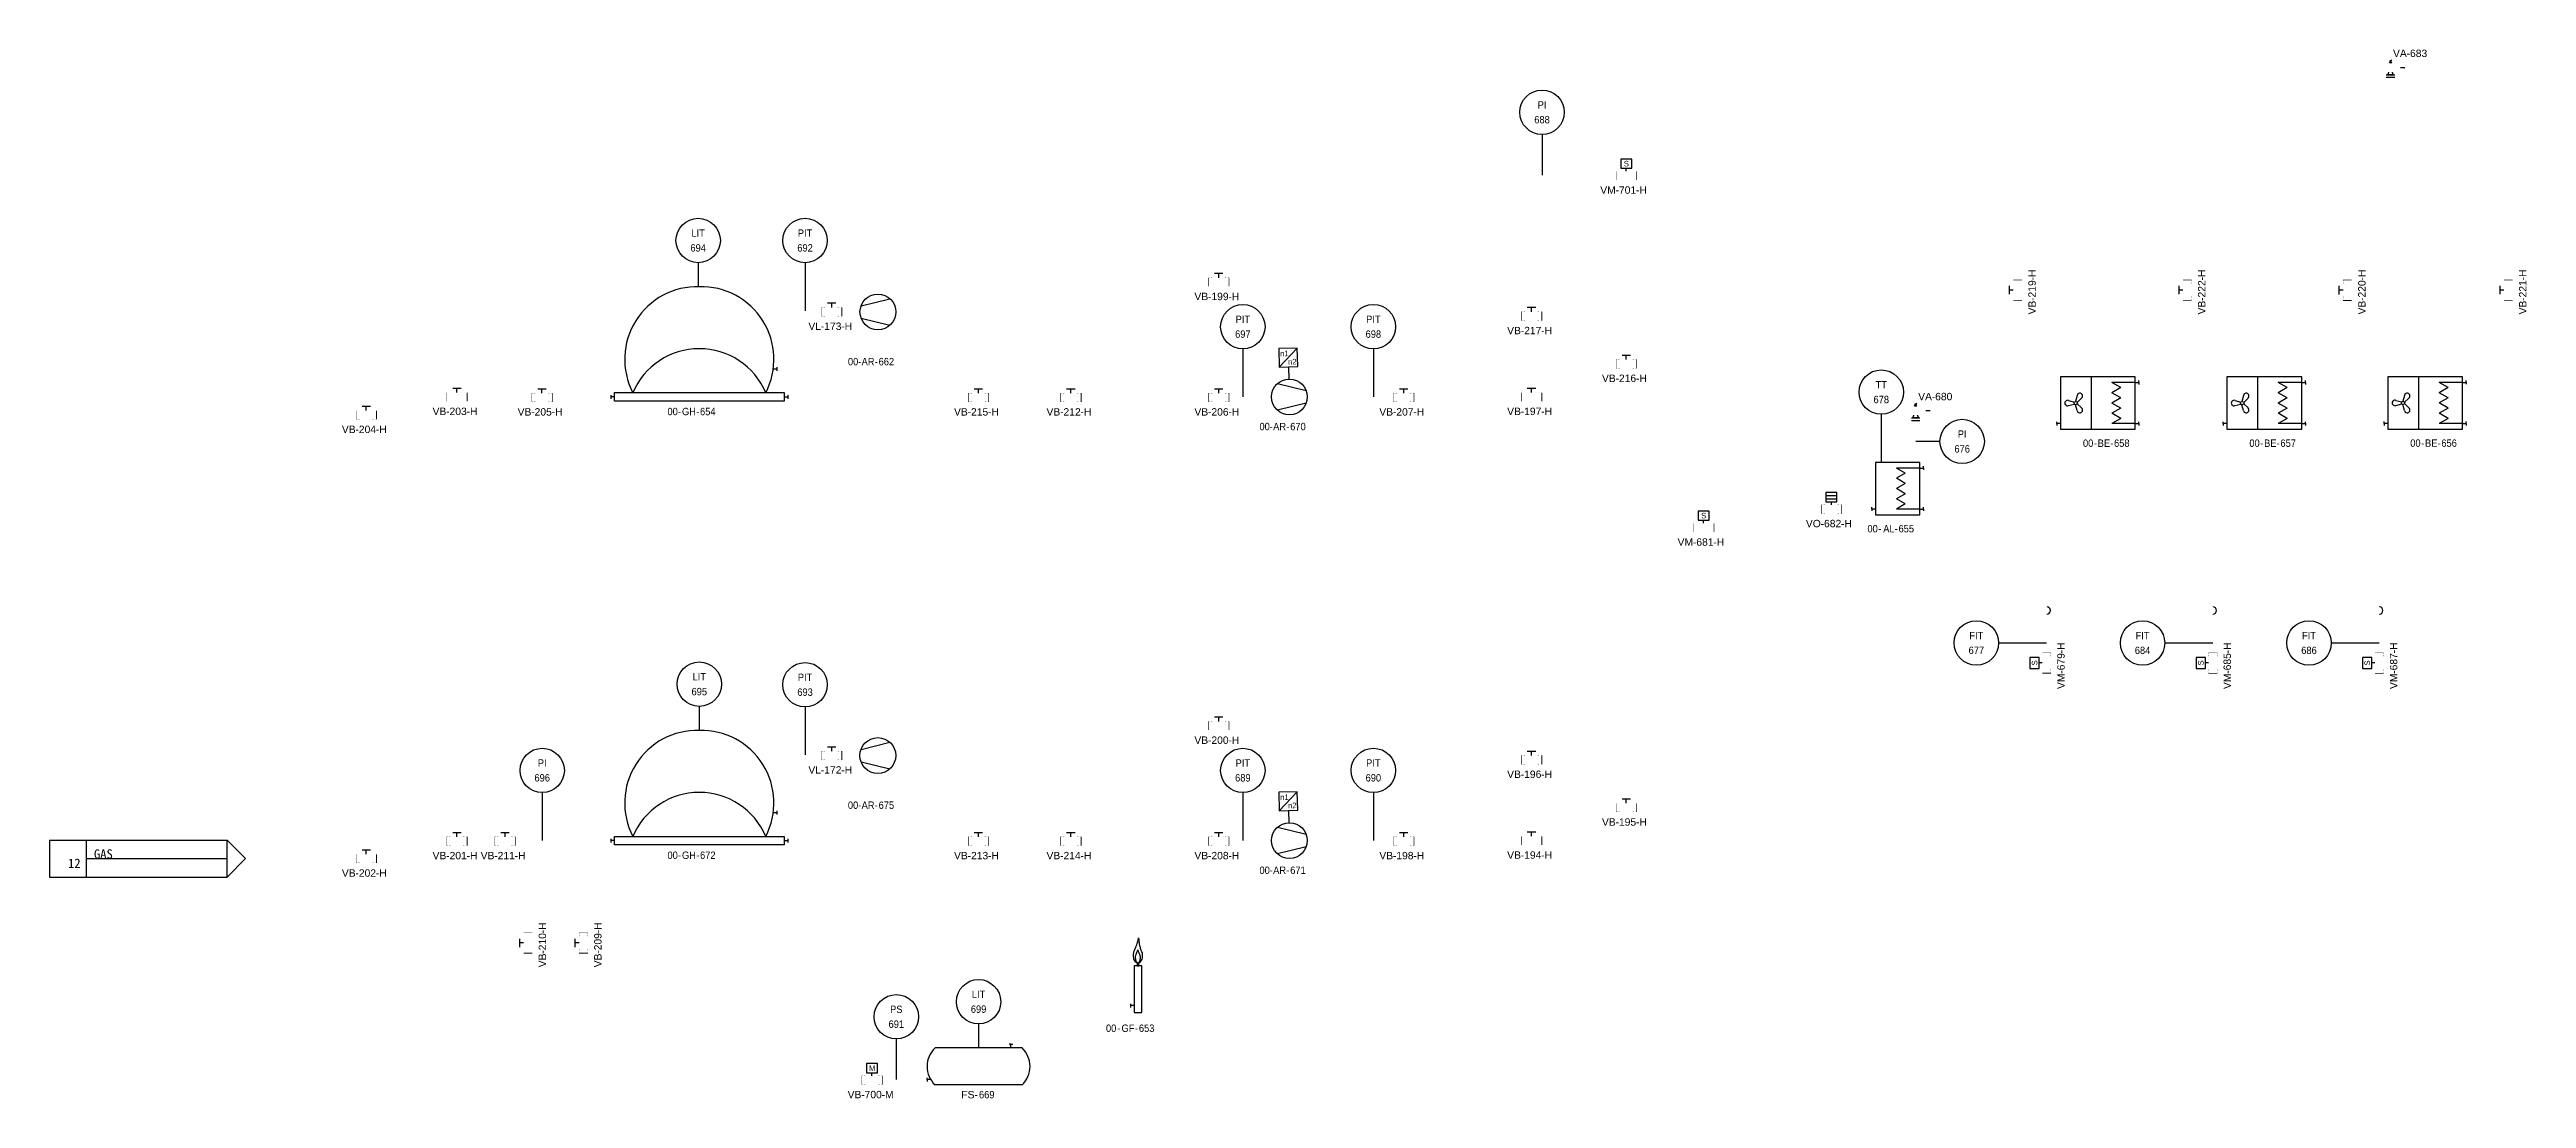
# Model space of a CAD drawing. Header units: millimetres. Extents: x 0 to 12089, y -479 to 374.
# Drawn here: x 11211 to 11881, y -65 to 219 of the extents above; entities that cross this region are included whole.
import ezdxf
from ezdxf.enums import TextEntityAlignment as Align

# ---------------------------------------------------------------- set-up
doc = ezdxf.new("R2018")
doc.units = ezdxf.units.MM
doc.header["$LTSCALE"] = 0.25
doc.set_wipeout_variables(frame=1)
for name, color, linetype, lineweight, true_color in [('equipment', 5, 'Continuous', 25, 0x0000ff), ('instrumentation', 7, 'Continuous', 25, 0xffffff), ('Text', 7, 'Continuous', 25, 0xffffff), ('valve', 7, 'Continuous', 25, 0xffffff)]:
    doc.layers.add(name, color=color, linetype=linetype, lineweight=lineweight, true_color=true_color)
doc.layers.add('gas', color=3, linetype='Continuous', lineweight=25)
doc.styles.add('FlareSeparator$0$Organica', font='arial.ttf')
doc.styles.add('Organica', font='arial.ttf')
doc.styles.add('PDBlowerVFDdrive_BlowerMBR_Tank$0$Organica', font='arial.ttf')
doc.styles.get("Standard").update_dxf_attribs({"font": 'arial.ttf'})
doc.styles.add('WasteContainer_Screeningcontainer_SB$0$Organica', font='arial.ttf')
doc.dimstyles.new('ISO-25', dxfattribs={"dimtxt": 2.5, "dimasz": 2.5, "dimexe": 1.25, "dimexo": 0.625, "dimtad": 1, "dimtxsty": 'Standard', "dimcen": 2.5, "dimadec": 0, "dimazin": 0, "dimtfac": 1, "dimtmove": 0, "dimatfit": 3, "dimfxl": 1, "dimarcsym": 0})

# ---------------------------------------------------------------- blocks, each defined once
blk = doc.blocks.new('*U102')
at = {"lineweight": 25, "ltscale": 0.25}
for p, q in [((-4.54, 12.16), (3.25, 14.08)), ((-4.54, 8.82), (3.25, 6.91))]:
    blk.add_line(p, q, dxfattribs=at)
blk.add_circle((0, 10.49), 4.84)
at = {"char_height": 2, "width": 5.3402, "attachment_point": 6, "line_spacing_factor": 0.9, "style": 'PDBlowerVFDdrive_BlowerMBR_Tank$0$Organica'}
for insert in [(-4.5, -2.94), (0, -2.94)]:
    blk.add_mtext('{\\W0.9;-}', dxfattribs=dict(at, insert=insert))
at = {"style": 'PDBlowerVFDdrive_BlowerMBR_Tank$0$Organica', "flags": 1}
for tag, p in [('BLOWER_TYPE', (20.86, 108.5)), ('NOTE_CHINESE', (20.86, 102.5)), ('NOTE', (20.86, 105.5)), ('MATERIAL_HOUSING', (20.86, 96.39)), ('MATERIAL_SHAFT', (20.86, 93.39)), ('MATERIAL_GEAR', (20.86, 99.39)), ('INSTALLED_POWER', (20.86, 87.39)), ('MATERIAL_ROTOR', (20.86, 90.39)), ('CONSUMED_POWER', (20.86, 84.19)), ('MODEL', (20.86, 81.08)), ('UNIT_CAPACITY', (20.78, 74.8)), ('MANUFACTURE', (20.86, 77.97)), ('UNIT_PRESSURE', (20.78, 68.7)), ('SP_CAPACITY', (20.78, 71.8)), ('RUNNINGHOURS', (21.54, 59.34)), ('SP_PRESSURE', (20.78, 65.7)), ('STB_DTY', (21.54, 62.34)), ('DO', (21.54, 53.34)), ('DI', (21.54, 56.34)), ('PO', (21.54, 41.34))]:
    blk.add_attdef(tag, text='', height=2, dxfattribs=at).set_placement(p, align=Align.MIDDLE_CENTER)
at = {"style": 'PDBlowerVFDdrive_BlowerMBR_Tank$0$Organica', "width": 0.9}
for tag, p in [('AREA_CODE', (-5.3, -2.94)), ('TAG_ID', (-0.9, -2.94))]:
    blk.add_attdef(tag, text='', height=2, dxfattribs=at).set_placement(p, align=Align.MIDDLE_RIGHT)
at = {"style": 'PDBlowerVFDdrive_BlowerMBR_Tank$0$Organica', "width": 0.9, "flags": 8}
blk.add_attdef('TAG', text='', height=2, dxfattribs=at).set_placement((2.31, -2.94), align=Align.MIDDLE_CENTER)
blk = doc.blocks.new('*U103')
at = {"lineweight": 25, "ltscale": 0.25}
for p, q in [((-4.54, 12.16), (3.25, 14.08)), ((-4.54, 8.82), (3.25, 6.91)), ((2.74, 2.42), (-2.26, 2.28)), ((-2.26, 2.28), (-2.12, -2.72)), ((2.74, 2.42), (-2.12, -2.72)), ((0.24, 2.35), (0.14, 5.66)), ((2.88, -2.58), (2.74, 2.42)), ((-2.12, -2.72), (2.88, -2.58))]:
    blk.add_line(p, q, dxfattribs=at)
blk.add_circle((0, 10.49), 4.84)
at = {"style": 'PDBlowerVFDdrive_BlowerMBR_Tank$0$Organica'}
for s, p in [('n2', (0.36, 1.76)), ('n1', (2.48, -0.48))]:
    blk.add_text(s, height=1.5, rotation=181.66164, dxfattribs=at).set_placement(p)
at = {"char_height": 2, "width": 5.3402, "attachment_point": 6, "rotation": 180, "line_spacing_factor": 0.9, "style": 'PDBlowerVFDdrive_BlowerMBR_Tank$0$Organica'}
for insert in [(0, 18.49), (4.5, 18.49)]:
    blk.add_mtext('{\\W0.9;-}', dxfattribs=dict(at, insert=insert))
at = {"style": 'PDBlowerVFDdrive_BlowerMBR_Tank$0$Organica', "flags": 1}
for tag, p in [('BLOWER_TYPE', (20.86, 108.5)), ('NOTE_CHINESE', (20.86, 102.5)), ('NOTE', (20.86, 105.5)), ('MATERIAL_HOUSING', (20.86, 96.39)), ('MATERIAL_SHAFT', (20.86, 93.39)), ('MATERIAL_GEAR', (20.86, 99.39)), ('INSTALLED_POWER', (20.86, 87.39)), ('MATERIAL_ROTOR', (20.86, 90.39)), ('CONSUMED_POWER', (20.86, 84.19)), ('MODEL', (20.86, 81.08)), ('UNIT_CAPACITY', (20.78, 74.8)), ('MANUFACTURE', (20.86, 77.97)), ('FC-MOD', (0.14, 66.8)), ('FC-MAN', (0.14, 69.9)), ('UNIT_PRESSURE', (20.78, 68.7)), ('SP_CAPACITY', (20.78, 71.8)), ('RUNNINGHOURS', (21.54, 59.34)), ('SP_PRESSURE', (20.78, 65.7)), ('STB_DTY', (21.54, 62.34)), ('DO', (21.54, 53.34)), ('DI', (21.54, 56.34)), ('AO', (21.54, 47.34)), ('AI', (21.54, 50.34)), ('PO', (21.54, 41.34)), ('PB', (21.54, 44.34))]:
    blk.add_attdef(tag, text='', height=2, dxfattribs=at).set_placement(p, align=Align.MIDDLE_CENTER)
at = {"style": 'PDBlowerVFDdrive_BlowerMBR_Tank$0$Organica', "width": 0.9, "flags": 8}
blk.add_attdef('TAG', text='', height=2, rotation=180, dxfattribs=at).set_placement((-2.31, 18.49), align=Align.MIDDLE_CENTER)
at = {"style": 'PDBlowerVFDdrive_BlowerMBR_Tank$0$Organica', "width": 0.9}
for tag, p in [('TAG_ID', (0.9, 18.49)), ('AREA_CODE', (5.3, 18.49))]:
    blk.add_attdef(tag, text='', height=2, rotation=180, dxfattribs=at).set_placement(p, align=Align.MIDDLE_RIGHT)
blk = doc.blocks.new('break')
blk.add_arc((0, 0), 1, 270, 90)
blk.add_wipeout([(-0.12, -0.11), (-0.12, -0.89), (0, -1), (0.12, -0.89), (0.12, -0.11), (0, 0)])
blk.add_wipeout([(-0.12, 0.11), (-0.12, 0.89), (0, 1), (0.12, 0.89), (0.12, 0.11), (0, 0)])
blk = doc.blocks.new('*U184')
at = {"lineweight": 25, "ltscale": 0.25}
for p, q in [((0.04, 19.46), (0.13, 20.11)), ((0.13, 20.11), (0.18, 19.6)), ((-0.11, 18.94), (0.04, 19.46)), ((0.18, 19.6), (0.23, 19.28)), ((0.23, 19.28), (0.33, 18.91)), ((-2.04, 2.31), (-2.04, 1.31)), ((-1.04, 1.81), (-2.04, 1.81))]:
    blk.add_line(p, q, dxfattribs=at)
for points in [[(-1.04, 0), (1.04, 0), (1.04, 12.6), (-1.04, 12.6)], [(-0.26, 12.6), (0.26, 12.6), (0.26, 13.26), (-0.26, 13.26)]]:
    blk.add_lwpolyline(points, close=True, dxfattribs=at)
for points in [[(-0.27, 13.26), (-0.57, 13.61), (-0.96, 14.09), (-1.17, 14.75), (-1.24, 15.38), (-1.17, 16.07), (-1, 16.57), (-0.82, 17.03), (-0.63, 17.52), (-0.3, 18.28), (-0.11, 18.94)], [(0.27, 13.26), (0.57, 13.61), (0.96, 14.09), (1.17, 14.75), (1.24, 15.38), (1.17, 16.07), (0.96, 16.57), (0.77, 17.03), (0.63, 17.52), (0.41, 18.39), (0.33, 18.91)]]:
    blk.add_spline(points, degree=3)
for points, knots in [([(0, 13.26), (-0.01, 13.26), (-0.03, 13.27), (-0.11, 13.36), (-0.18, 13.44), (-0.3, 13.57), (-0.35, 13.63), (-0.42, 13.72), (-0.45, 13.76), (-0.5, 13.85), (-0.53, 13.94), (-0.59, 14.18), (-0.61, 14.33), (-0.65, 14.6), (-0.66, 14.72), (-0.67, 14.97), (-0.66, 15.09), (-0.62, 15.29), (-0.6, 15.38), (-0.54, 15.56), (-0.5, 15.65), (-0.4, 15.91), (-0.35, 16.07), (-0.24, 16.36), (-0.18, 16.51), (-0.07, 16.75), (-0.03, 16.85), (0.02, 16.95)], [0.210135, 0.210135, 0.210135, 0.210135, 0.256423, 0.256423, 0.463078, 0.463078, 0.669733, 0.669733, 0.839065, 0.839065, 1.19651, 1.19651, 1.553954, 1.553954, 1.911399, 1.911399, 2.268843, 2.268843, 2.565738, 2.565738, 2.799755, 2.799755, 3.189355, 3.189355, 3.578956, 3.578956, 3.837654, 3.837654, 3.837654, 3.837654]), ([(0, 13.26), (0.01, 13.26), (0.03, 13.27), (0.1, 13.36), (0.17, 13.44), (0.3, 13.57), (0.35, 13.63), (0.42, 13.72), (0.44, 13.76), (0.5, 13.86), (0.54, 13.98), (0.6, 14.23), (0.61, 14.34), (0.64, 14.55), (0.65, 14.64), (0.67, 14.93), (0.66, 15.12), (0.61, 15.32), (0.6, 15.37), (0.55, 15.49), (0.51, 15.56), (0.44, 15.73), (0.39, 15.84), (0.3, 16.05), (0.26, 16.15), (0.17, 16.42), (0.12, 16.58), (0.06, 16.8), (0.04, 16.87), (0.02, 16.95)], [0.210132, 0.210132, 0.210132, 0.210132, 0.256343, 0.256343, 0.463113, 0.463113, 0.669883, 0.669883, 0.839689, 0.839689, 1.268714, 1.268714, 1.538735, 1.538735, 1.808756, 1.808756, 2.348799, 2.348799, 2.550371, 2.550371, 2.751943, 2.751943, 2.991683, 2.991683, 3.231422, 3.231422, 3.575913, 3.575913, 3.760435, 3.760435, 3.760435, 3.760435])]:
    blk.add_open_spline(points, degree=3, knots=knots)
at = {"char_height": 2, "width": 5.3402, "attachment_point": 6, "line_spacing_factor": 0.9, "style": 'Organica'}
for insert in [(-4.77, -4.29), (0.03, -4.29)]:
    blk.add_mtext('{\\W0.9;-}', dxfattribs=dict(at, insert=insert))
at = {"style": 'Organica', "flags": 1}
for tag, p in [('NOTE', (-24.3, 41.96)), ('INSTALLED_POWER', (-24.3, 32.65)), ('MATERIAL_BODY', (-24.3, 35.85)), ('NOTE_CHINESE', (-24.3, 38.96)), ('CONSUMED_POWER', (-24.3, 29.65)), ('MODEL', (-24.3, 26.54)), ('MANUFACTURE', (-24.3, 23.43)), ('UNIT_FLOW', (-23.97, 19.72)), ('SP_FLOW', (-23.97, 16.72)), ('DI', (-23.97, 13.72)), ('DO', (-23.97, 10.72)), ('AI', (-23.97, 7.72)), ('AO', (-23.97, 4.72)), ('PB', (-23.97, 1.72)), ('PO', (-23.97, -1.28)), ('PROCESSUNITAREA', (-23.97, -9.86))]:
    blk.add_attdef(tag, text='', height=2, dxfattribs=at).set_placement(p, align=Align.MIDDLE_CENTER)
at = {"style": 'Organica', "width": 0.9}
for tag, p in [('AREA_CODE', (-5.87, -4.29)), ('TAG_ID', (-0.97, -4.29))]:
    blk.add_attdef(tag, text='', height=2, dxfattribs=at).set_placement(p, align=Align.MIDDLE_RIGHT)
at = {"style": 'Organica', "width": 0.9, "flags": 8}
blk.add_attdef('TAG', text='', height=2, dxfattribs=at).set_placement((2.34, -4.29), align=Align.MIDDLE_CENTER)
blk = doc.blocks.new('*U185')
at = {"lineweight": 25, "ltscale": 0.25}
for p, q in [((20.01, 8.74), (21.01, 8.74)), ((21.01, 9.24), (21.01, 8.24)), ((-23.95, 1.65), (-23.95, 0.65)), ((-22.95, 1.15), (-23.95, 1.15)), ((22.95, 1.15), (23.95, 1.15)), ((23.95, 1.65), (23.95, 0.65))]:
    blk.add_line(p, q, dxfattribs=at)
blk.add_lwpolyline([(-22.95, 2.3), (22.95, 2.3), (22.95, 0), (-22.95, 0)], close=True, dxfattribs=at)
for centre, radius, start, end in [((-0.53, 11.32), 19.65, 88.44249, 207.34067), ((0.53, 11.32), 19.65, 332.65933, 91.55751), ((0, -5.36), 19.55, 23.06141, 156.93859)]:
    blk.add_arc(centre, radius, start, end)
at = {"char_height": 2, "width": 5.3402, "attachment_point": 6, "line_spacing_factor": 0.9, "style": 'Organica'}
for insert in [(-4.91, -2.79), (-0.01, -2.79)]:
    blk.add_mtext('{\\W0.9;-}', dxfattribs=dict(at, insert=insert))
at = {"style": 'Organica', "flags": 1}
for tag, p in [('NOTE_CHINESE', (-31.82, 33.84)), ('NOTE', (-31.82, 36.84)), ('INSTALLED_POWER', (-31.82, 27.53)), ('MATERIAL_SHELL', (-31.82, 30.74)), ('CONSUMED_POWER', (-31.82, 24.53)), ('MODEL', (-31.82, 21.42)), ('MANUFACTURE', (-31.82, 18.32)), ('UNIT_VOLUME', (-31.5, 14.6)), ('PROCESSUNITAREA', (-31.5, 7.79)), ('SP_VOLUME', (-31.5, 11.47))]:
    blk.add_attdef(tag, text='', height=2, dxfattribs=at).set_placement(p, align=Align.MIDDLE_CENTER)
at = {"style": 'Organica', "width": 0.9}
for tag, p in [('AREA_CODE', (-5.81, -2.79)), ('TAG_ID', (-0.91, -2.79))]:
    blk.add_attdef(tag, text='', height=2, dxfattribs=at).set_placement(p, align=Align.MIDDLE_RIGHT)
at = {"style": 'Organica', "width": 0.9, "flags": 8}
blk.add_attdef('TAG', text='', height=2, dxfattribs=at).set_placement((2.3, -2.79), align=Align.MIDDLE_CENTER)
blk = doc.blocks.new('*U187')
at = {"lineweight": 25, "ltscale": 0.25}
for p, q in [((5.98, 12.64), (-0.34, 12.64)), ((2.07, 11.25), (-0.34, 12.64)), ((2.07, 11.25), (-0.34, 9.86)), ((2.07, 8.47), (-0.34, 9.86)), ((2.07, 8.47), (-0.34, 7.09)), ((2.07, 5.7), (-0.34, 7.09)), ((5.98, 12.64), (6.98, 12.64)), ((6.98, 12.64), (6.98, 13.14)), ((6.98, 12.64), (6.98, 12.14)), ((-6.98, 1.53), (-6.98, 2.03)), ((-5.98, 1.53), (-6.98, 1.53)), ((-6.98, 1.53), (-6.98, 1.03)), ((2.07, 5.7), (-0.34, 4.31)), ((2.07, 2.92), (-0.34, 4.31)), ((2.07, 2.92), (-0.34, 1.53)), ((5.98, 1.53), (-0.34, 1.53)), ((5.98, 1.53), (6.98, 1.53)), ((6.98, 1.53), (6.98, 2.03)), ((6.98, 1.53), (6.98, 1.03))]:
    blk.add_line(p, q, dxfattribs=at)
blk.add_lwpolyline([(5.98, 14.17), (-5.98, 14.17), (-5.98, 0), (5.98, 0)], close=True, dxfattribs=at)
at = {"char_height": 2, "width": 5.3402, "attachment_point": 6, "line_spacing_factor": 0.9, "style": 'Organica'}
for insert in [(-4.37, -3.77), (0.03, -3.77)]:
    blk.add_mtext('{\\W0.9;-}', dxfattribs=dict(at, insert=insert))
at = {"style": 'Organica', "flags": 1}
for tag, p in [('EQUIP_TYPE', (0.11, 84.4)), ('NOTE', (0.11, 81.4)), ('NOTE_CHINESE', (0.11, 78.4)), ('MATERIAL', (0.11, 75.3)), ('CONSUMED_POWER', (0.11, 69.1)), ('INSTALLED_POWER', (0.11, 72.1)), ('MODEL', (0.11, 65.99)), ('UNIT_CAPACITY', (0.11, 59.77)), ('MANUFACTURE', (0.11, 62.88)), ('RUNNINGHOURS', (0.66, 53.83)), ('SP_CAPACITY', (0.11, 56.77)), ('PROCESSUNITAREA', (0.61, 50.88))]:
    blk.add_attdef(tag, text='', height=2, dxfattribs=at).set_placement(p, align=Align.MIDDLE_CENTER)
at = {"style": 'Organica', "width": 0.9}
for tag, p in [('AREA_CODE', (-5.37, -3.77)), ('TAG_ID', (-0.83, -3.77))]:
    blk.add_attdef(tag, text='', height=2, dxfattribs=at).set_placement(p, align=Align.MIDDLE_RIGHT)
at = {"style": 'Organica', "width": 0.9, "flags": 8}
blk.add_attdef('TAG', text='', height=2, dxfattribs=at).set_placement((2.33, -3.77), align=Align.MIDDLE_CENTER)
blk = doc.blocks.new('*U188')
at = {"lineweight": 25, "ltscale": 0.25}
for p, q in [((-5.98, 14.17), (-14.26, 14.17)), ((-14.26, 14.17), (-14.26, 0)), ((-12.06, 7.79), (-10.48, 7.35)), ((-12.06, 6.39), (-10.48, 6.82)), ((-9.75, 9.12), (-10.17, 7.53)), ((-8.54, 8.42), (-9.71, 7.27)), ((-8.54, 5.75), (-9.71, 6.9)), ((5.98, 12.64), (-0.34, 12.64)), ((2.07, 11.25), (-0.34, 12.64)), ((2.07, 11.25), (-0.34, 9.86)), ((2.07, 8.47), (-0.34, 9.86)), ((2.07, 8.47), (-0.34, 7.09)), ((2.07, 5.7), (-0.34, 7.09)), ((5.98, 12.64), (6.98, 12.64)), ((6.98, 12.64), (6.98, 13.14)), ((6.98, 12.64), (6.98, 12.14)), ((-15.26, 1.53), (-15.26, 2.03)), ((-14.26, 1.53), (-15.26, 1.53)), ((-15.26, 1.53), (-15.26, 1.03)), ((-14.26, 0), (-5.98, 0)), ((-9.75, 5.05), (-10.17, 6.64)), ((2.07, 5.7), (-0.34, 4.31)), ((2.07, 2.92), (-0.34, 4.31)), ((2.07, 2.92), (-0.34, 1.53)), ((5.98, 1.53), (-0.34, 1.53)), ((5.98, 1.53), (6.98, 1.53)), ((6.98, 1.53), (6.98, 2.03)), ((6.98, 1.53), (6.98, 1.03))]:
    blk.add_line(p, q, dxfattribs=at)
blk.add_lwpolyline([(5.98, 14.17), (-5.98, 14.17), (-5.98, 0), (5.98, 0)], close=True, dxfattribs=at)
blk.add_circle((-10.12, 7.09), 0.45)
for centre, start, end in [((-12.32, 7.09), 69.49831, 290.50169), ((-9.02, 8.99), 309.49831, 170.50169), ((-9.02, 5.18), 189.49831, 50.50169)]:
    blk.add_arc(centre, 0.748, start, end)
at = {"char_height": 2, "width": 5.3402, "attachment_point": 6, "line_spacing_factor": 0.9, "style": 'Organica'}
for insert in [(-4.37, -3.77), (0.03, -3.77)]:
    blk.add_mtext('{\\W0.9;-}', dxfattribs=dict(at, insert=insert))
at = {"style": 'Organica', "flags": 1}
for tag, p in [('EQUIP_TYPE', (0.11, 84.4)), ('NOTE', (0.11, 81.4)), ('NOTE_CHINESE', (0.11, 78.4)), ('MATERIAL', (0.11, 75.3)), ('CONSUMED_POWER', (0.11, 69.1)), ('INSTALLED_POWER', (0.11, 72.1)), ('MODEL', (0.11, 65.99)), ('UNIT_CAPACITY', (0.11, 59.77)), ('MANUFACTURE', (0.11, 62.88)), ('RUNNINGHOURS', (0.66, 53.83)), ('SP_CAPACITY', (0.11, 56.77)), ('PROCESSUNITAREA', (0.61, 50.88)), ('UNIT_FLOW', (0.11, 47.67)), ('SP_FLOW', (0.11, 44.67)), ('DI', (0.11, 41.67)), ('AO', (0.11, 35.67)), ('DO', (0.11, 38.67)), ('AI', (0.11, 32.67)), ('PO', (0.11, 29.67)), ('PB', (0.11, 26.67))]:
    blk.add_attdef(tag, text='', height=2, dxfattribs=at).set_placement(p, align=Align.MIDDLE_CENTER)
at = {"style": 'Organica', "width": 0.9}
for tag, p in [('AREA_CODE', (-5.37, -3.77)), ('TAG_ID', (-0.83, -3.77))]:
    blk.add_attdef(tag, text='', height=2, dxfattribs=at).set_placement(p, align=Align.MIDDLE_RIGHT)
at = {"style": 'Organica', "width": 0.9, "flags": 8}
blk.add_attdef('TAG', text='', height=2, dxfattribs=at).set_placement((2.33, -3.77), align=Align.MIDDLE_CENTER)
blk = doc.blocks.new('*U220')
at = {"color": 4, "lineweight": 25, "ltscale": 0.25}
blk.add_line((0, 11), (0, 0), dxfattribs=at)
at = {"color": 4}
blk.add_circle((0, 17), 6, dxfattribs=at)
at = {"style": 'Organica', "width": 0.9}
for tag, flags, p in [('AREA_CODE', 9, (31.18, 62.35)), ('EQUIP_TYPE', 9, (31.18, 65.35)), ('NOTE', 9, (31.18, 59.35)), ('NOTE_CHINESE', 9, (31.18, 56.35)), ('MODEL', 9, (31.18, 53.35)), ('SPECIFICATION', 9, (31.18, 47.35)), ('MANUFACTURE', 9, (31.18, 50.35)), ('DO', 9, (31.18, 41.35)), ('DI', 9, (31.18, 44.35)), ('AO', 9, (31.18, 35.35)), ('AI', 9, (31.18, 38.35)), ('PROCESSUNITAREA', 9, (31.18, 26.35)), ('PO', 9, (31.18, 29.35)), ('PB', 9, (31.18, 32.35)), ('TAG_ID', 8, (0, 19)), ('TAG', 8, (0, 15))]:
    blk.add_attdef(tag, text='', height=2, dxfattribs=dict(at, flags=flags)).set_placement(p, align=Align.MIDDLE_CENTER)
blk = doc.blocks.new('*U221')
at = {"color": 4, "lineweight": 25, "ltscale": 0.25}
blk.add_line((0, 11), (0, -2), dxfattribs=at)
at = {"color": 4}
blk.add_circle((0, 17), 6, dxfattribs=at)
at = {"style": 'Organica', "width": 0.9}
for tag, flags, p in [('AREA_CODE', 9, (31.18, 62.35)), ('EQUIP_TYPE', 9, (31.18, 65.35)), ('NOTE', 9, (31.18, 59.35)), ('NOTE_CHINESE', 9, (31.18, 56.35)), ('MODEL', 9, (31.18, 53.35)), ('SPECIFICATION', 9, (31.18, 47.35)), ('MANUFACTURE', 9, (31.18, 50.35)), ('DO', 9, (31.18, 41.35)), ('DI', 9, (31.18, 44.35)), ('AO', 9, (31.18, 35.35)), ('AI', 9, (31.18, 38.35)), ('PROCESSUNITAREA', 9, (31.18, 26.35)), ('PO', 9, (31.18, 29.35)), ('PB', 9, (31.18, 32.35)), ('TAG_ID', 8, (0, 19)), ('TAG', 8, (0, 15))]:
    blk.add_attdef(tag, text='', height=2, dxfattribs=dict(at, flags=flags)).set_placement(p, align=Align.MIDDLE_CENTER)
blk = doc.blocks.new('*U223')
at = {"color": 4, "lineweight": 25, "ltscale": 0.25}
blk.add_line((0, 11), (0, 4.5), dxfattribs=at)
at = {"color": 4}
blk.add_circle((0, 17), 6, dxfattribs=at)
at = {"style": 'Organica', "width": 0.9}
for tag, flags, p in [('AREA_CODE', 9, (31.18, 62.35)), ('EQUIP_TYPE', 9, (31.18, 65.35)), ('NOTE', 9, (31.18, 59.35)), ('NOTE_CHINESE', 9, (31.18, 56.35)), ('MODEL', 9, (31.18, 53.35)), ('SPECIFICATION', 9, (31.18, 47.35)), ('MANUFACTURE', 9, (31.18, 50.35)), ('DO', 9, (31.18, 41.35)), ('DI', 9, (31.18, 44.35)), ('AO', 9, (31.18, 35.35)), ('AI', 9, (31.18, 38.35)), ('PROCESSUNITAREA', 9, (31.18, 26.35)), ('PO', 9, (31.18, 29.35)), ('PB', 9, (31.18, 32.35)), ('TAG_ID', 8, (0, 19)), ('TAG', 8, (0, 15))]:
    blk.add_attdef(tag, text='', height=2, dxfattribs=dict(at, flags=flags)).set_placement(p, align=Align.MIDDLE_CENTER)
blk = doc.blocks.new('*U225')
at = {"color": 4, "lineweight": 25, "ltscale": 0.25}
blk.add_line((0, 11), (0, -2), dxfattribs=at)
at = {"color": 4}
blk.add_circle((0, 17), 6, dxfattribs=at)
at = {"style": 'Organica', "width": 0.9}
for tag, flags, p in [('SP_FLUID', 9, (31.18, 71.35)), ('SP_FLOW', 9, (31.18, 68.35)), ('AREA_CODE', 9, (31.18, 62.35)), ('EQUIP_TYPE', 9, (31.18, 65.35)), ('NOTE', 9, (31.18, 59.35)), ('NOTE_CHINESE', 9, (31.18, 56.35)), ('MODEL', 9, (31.18, 53.35)), ('SPECIFICATION', 9, (31.18, 47.35)), ('MANUFACTURE', 9, (31.18, 50.35)), ('DO', 9, (31.18, 41.35)), ('DI', 9, (31.18, 44.35)), ('AO', 9, (31.18, 35.35)), ('AI', 9, (31.18, 38.35)), ('PROCESSUNITAREA', 9, (31.18, 26.35)), ('PO', 9, (31.18, 29.35)), ('PB', 9, (31.18, 32.35)), ('TAG_ID', 8, (0, 19)), ('TAG', 8, (0, 15))]:
    blk.add_attdef(tag, text='', height=2, dxfattribs=dict(at, flags=flags)).set_placement(p, align=Align.MIDDLE_CENTER)
blk = doc.blocks.new('*U230')
at = {"color": 4, "lineweight": 25, "ltscale": 0.25}
blk.add_line((0, 11), (0, 4.5), dxfattribs=at)
at = {"color": 4}
blk.add_circle((0, 17), 6, dxfattribs=at)
at = {"style": 'Organica', "width": 0.9}
for tag, flags, p in [('AREA_CODE', 9, (31.18, 62.35)), ('EQUIP_TYPE', 9, (31.18, 65.35)), ('NOTE', 9, (31.18, 59.35)), ('NOTE_CHINESE', 9, (31.18, 56.35)), ('MODEL', 9, (31.18, 53.35)), ('SPECIFICATION', 9, (31.18, 47.35)), ('MANUFACTURE', 9, (31.18, 50.35)), ('DO', 9, (31.18, 41.35)), ('DI', 9, (31.18, 44.35)), ('AO', 9, (31.18, 35.35)), ('AI', 9, (31.18, 38.35)), ('PROCESSUNITAREA', 9, (31.18, 26.35)), ('PO', 9, (31.18, 29.35)), ('PB', 9, (31.18, 32.35)), ('TAG_ID', 8, (0, 19)), ('TAG', 8, (0, 15))]:
    blk.add_attdef(tag, text='', height=2, dxfattribs=dict(at, flags=flags)).set_placement(p, align=Align.MIDDLE_CENTER)
blk = doc.blocks.new('*U219')
at = {"color": 4, "lineweight": 25, "ltscale": 0.25}
blk.add_line((0, 11), (0, 0), dxfattribs=at)
at = {"color": 4}
blk.add_circle((0, 17), 6, dxfattribs=at)
at = {"style": 'Organica', "width": 0.9}
for tag, flags, p in [('SP_FLUID', 9, (31.18, 71.35)), ('SP_FLOW', 9, (31.18, 68.35)), ('AREA_CODE', 9, (31.18, 62.35)), ('EQUIP_TYPE', 9, (31.18, 65.35)), ('NOTE', 9, (31.18, 59.35)), ('NOTE_CHINESE', 9, (31.18, 56.35)), ('MODEL', 9, (31.18, 53.35)), ('SPECIFICATION', 9, (31.18, 47.35)), ('MANUFACTURE', 9, (31.18, 50.35)), ('DO', 9, (31.18, 41.35)), ('DI', 9, (31.18, 44.35)), ('AO', 9, (31.18, 35.35)), ('AI', 9, (31.18, 38.35)), ('PROCESSUNITAREA', 9, (31.18, 26.35)), ('PO', 9, (31.18, 29.35)), ('PB', 9, (31.18, 32.35)), ('TAG_ID', 8, (0, 19)), ('TAG', 8, (0, 15))]:
    blk.add_attdef(tag, text='', height=2, dxfattribs=dict(at, flags=flags)).set_placement(p, align=Align.MIDDLE_CENTER)
blk = doc.blocks.new('*U232')
at = {"color": 4, "lineweight": 25, "ltscale": 0.25}
blk.add_line((-6, 17), (-12.57, 17), dxfattribs=at)
at = {"color": 4}
blk.add_circle((0, 17), 6, dxfattribs=at)
at = {"style": 'Organica', "width": 0.9}
for tag, flags, p in [('SP_FLUID', 9, (31.18, 71.35)), ('SP_FLOW', 9, (31.18, 68.35)), ('AREA_CODE', 9, (31.18, 62.35)), ('EQUIP_TYPE', 9, (31.18, 65.35)), ('NOTE', 9, (31.18, 59.35)), ('NOTE_CHINESE', 9, (31.18, 56.35)), ('MODEL', 9, (31.18, 53.35)), ('SPECIFICATION', 9, (31.18, 47.35)), ('MANUFACTURE', 9, (31.18, 50.35)), ('DO', 9, (31.18, 41.35)), ('DI', 9, (31.18, 44.35)), ('AO', 9, (31.18, 35.35)), ('AI', 9, (31.18, 38.35)), ('PROCESSUNITAREA', 9, (31.18, 26.35)), ('PO', 9, (31.18, 29.35)), ('PB', 9, (31.18, 32.35)), ('TAG_ID', 8, (0, 19)), ('TAG', 8, (0, 15))]:
    blk.add_attdef(tag, text='', height=2, dxfattribs=dict(at, flags=flags)).set_placement(p, align=Align.MIDDLE_CENTER)
blk = doc.blocks.new('*U233')
at = {"color": 4, "lineweight": 25, "ltscale": 0.25}
blk.add_line((6, 17), (19, 17), dxfattribs=at)
at = {"color": 4}
blk.add_circle((0, 17), 6, dxfattribs=at)
at = {"style": 'Organica', "width": 0.9}
for tag, flags, p in [('SP_FLUID', 9, (31.18, 71.35)), ('SP_FLOW', 9, (31.18, 68.35)), ('AREA_CODE', 9, (31.18, 62.35)), ('EQUIP_TYPE', 9, (31.18, 65.35)), ('NOTE', 9, (31.18, 59.35)), ('NOTE_CHINESE', 9, (31.18, 56.35)), ('MODEL', 9, (31.18, 53.35)), ('SPECIFICATION', 9, (31.18, 47.35)), ('MANUFACTURE', 9, (31.18, 50.35)), ('DO', 9, (31.18, 41.35)), ('DI', 9, (31.18, 44.35)), ('AO', 9, (31.18, 35.35)), ('AI', 9, (31.18, 38.35)), ('PROCESSUNITAREA', 9, (31.18, 26.35)), ('PO', 9, (31.18, 29.35)), ('PB', 9, (31.18, 32.35)), ('TAG_ID', 8, (0, 19)), ('TAG', 8, (0, 15))]:
    blk.add_attdef(tag, text='', height=2, dxfattribs=dict(at, flags=flags)).set_placement(p, align=Align.MIDDLE_CENTER)
blk = doc.blocks.new('*U234')
at = {"color": 4, "lineweight": 25, "ltscale": 0.25}
blk.add_line((0, 11), (0, -2), dxfattribs=at)
at = {"color": 4}
blk.add_circle((0, 17), 6, dxfattribs=at)
at = {"style": 'Organica', "width": 0.9}
for tag, flags, p in [('AREA_CODE', 9, (31.18, 62.35)), ('EQUIP_TYPE', 9, (31.18, 65.35)), ('NOTE', 9, (31.18, 59.35)), ('NOTE_CHINESE', 9, (31.18, 56.35)), ('MODEL', 9, (31.18, 53.35)), ('SPECIFICATION', 9, (31.18, 47.35)), ('MANUFACTURE', 9, (31.18, 50.35)), ('DO', 9, (31.18, 41.35)), ('DI', 9, (31.18, 44.35)), ('AO', 9, (31.18, 35.35)), ('AI', 9, (31.18, 38.35)), ('PROCESSUNITAREA', 9, (31.18, 26.35)), ('PO', 9, (31.18, 29.35)), ('PB', 9, (31.18, 32.35)), ('TAG_ID', 8, (0, 19)), ('TAG', 8, (0, 15))]:
    blk.add_attdef(tag, text='', height=2, dxfattribs=dict(at, flags=flags)).set_placement(p, align=Align.MIDDLE_CENTER)
blk = doc.blocks.new('RefAR12Gas')
at = {"lineweight": 25, "ltscale": 0.25}
for p, q in [((0, 5), (48, 5)), ((0, 5), (0, -5)), ((10, -5), (10, 5)), ((10, 0), (48, 0)), ((48, -5), (48, 5)), ((48, 5), (53, 0)), ((0, -5), (48, -5)), ((48, -5), (53, 0))]:
    blk.add_line(p, q, dxfattribs=at)
at = {"layer": 'Text', "lineweight": 30, "flags": 104}
blk.add_attdef('Name', text='', height=2.5, dxfattribs=at).set_placement((12, 2.5), align=Align.MIDDLE_LEFT)
blk.add_attdef('ID', text='', height=2.5, dxfattribs=at).set_placement((5, 0), align=Align.MIDDLE_CENTER)
blk = doc.blocks.new('*U543')
at = {"lineweight": 25, "ltscale": 0.25}
for p, q in [((16.76, 9.55), (-6.76, 9.55)), ((13.76, 10.55), (13.26, 10.55)), ((13.76, 9.55), (13.76, 10.55)), ((13.76, 10.55), (14.26, 10.55)), ((-8.93, 0.99), (-8.93, 1.49)), ((-7.93, 0.99), (-8.93, 0.99)), ((-8.93, 0.99), (-8.93, 0.49)), ((16.76, -0.45), (-6.76, -0.45))]:
    blk.add_line(p, q, dxfattribs=at)
for centre, start, end in [((-2.07, 4.55), 133.1498, 226.8502), ((12.07, 4.55), 313.1498, 46.8502)]:
    blk.add_arc(centre, 6.85, start, end)
at = {"insert": (4.8, -3.09), "char_height": 2, "width": 5.3402, "attachment_point": 6, "line_spacing_factor": 0.9, "style": 'FlareSeparator$0$Organica'}
blk.add_mtext('{\\W0.9;-}', dxfattribs=at)
at = {"flags": 1}
for tag, style, p in [('STB_DTY', 'WasteContainer_Screeningcontainer_SB$0$Organica', (32.87, 61.29)), ('NOTE', 'FlareSeparator$0$Organica', (32.34, 64.82)), ('MODEL', 'WasteContainer_Screeningcontainer_SB$0$Organica', (32.87, 54.87)), ('MANUFACTURE', 'WasteContainer_Screeningcontainer_SB$0$Organica', (32.87, 51.77)), ('SP_VOLUME', 'WasteContainer_Screeningcontainer_SB$0$Organica', (32.95, 48.47)), ('EQUIP_TYPE', 'FlareSeparator$0$Organica', (33.98, 43.48)), ('NOTE_CHINESE', 'FlareSeparator$0$Organica', (33.98, 37.48)), ('STB_DTY', 'FlareSeparator$0$Organica', (33.98, 34.48)), ('MATERIAL_BODY', 'FlareSeparator$0$Organica', (33.98, 31.37)), ('MODEL', 'FlareSeparator$0$Organica', (33.98, 28.06)), ('MANUFACTURE', 'FlareSeparator$0$Organica', (33.98, 24.95)), ('SP_VOLUME', 'FlareSeparator$0$Organica', (34.06, 21.66)), ('UNIT_VOLUME', 'FlareSeparator$0$Organica', (34.06, 18.66))]:
    blk.add_attdef(tag, text='', height=2, dxfattribs=dict(at, style=style)).set_placement(p, align=Align.MIDDLE_CENTER)
at = {"style": 'FlareSeparator$0$Organica'}
blk.add_attdef('TAG_ID', text='', height=2, dxfattribs=at).set_placement((3.89, -3.09), align=Align.MIDDLE_RIGHT)
at = {"style": 'FlareSeparator$0$Organica', "width": 0.9, "flags": 8}
blk.add_attdef('TAG', text='', height=2, dxfattribs=at).set_placement((5.11, -3.09), align=Align.MIDDLE_LEFT)
blk = doc.blocks.new('*U556')
blk.add_hatch(color=256).paths.add_polyline_path([(-0.5, 0, 1), (0.5, 0, 1)])
at = {"lineweight": 25, "ltscale": 0.25}
for p, q in [((-2.67, 1.14), (-2.67, -1.14)), ((-1.9, -1.14), (-1.9, 1.14)), ((-0.46, 0.19), (-1.9, 0.76)), ((1.14, 2.29), (-1.14, 2.29)), ((0, 2.29), (0, 0)), ((0.46, 0.19), (1.9, 0.76)), ((1.9, -1.14), (1.9, 1.14)), ((2.67, 1.14), (2.67, -1.14)), ((-1.9, -0.76), (-0.46, -0.19)), ((1.9, -0.76), (0.46, -0.19))]:
    blk.add_line(p, q, dxfattribs=at)
blk.add_circle((0, 0), 0.5)
at = {"char_height": 2, "width": 5.3402, "style": 'Organica'}
for s, insert, attachment_point in [('-', (-1.98, -3.9), 6), ('-H', (2.6, -3.9), 4)]:
    blk.add_mtext(s, dxfattribs=dict(at, insert=insert, attachment_point=attachment_point))
at = {"style": 'Organica'}
for tag, flags, p in [('EQUIP_TYPE', 1, (-8.63, 62.54)), ('NOTE', 1, (-8.63, 59.54)), ('NOTE_CHINESE', 1, (-8.63, 56.54)), ('AREA_CODE', 1, (-8.63, 53.54)), ('DO', 1, (-8.63, 47.54)), ('DI', 1, (-8.63, 50.54)), ('AO', 1, (-8.63, 41.54)), ('AI', 1, (-8.63, 44.54)), ('SP_ACTUATED', 1, (-8.63, 32.54)), ('PO', 1, (-8.63, 35.54)), ('PB', 1, (-8.63, 38.54)), ('MATERIAL', 1, (-8.63, 19.54)), ('SIZE', 1, (-8.63, 23.54)), ('PRESSURE', 1, (-8.63, 15.54)), ('PROCESSUNITAREA', 1, (-8.63, 11.72)), ('TAG', 8, (0.33, -3.9))]:
    blk.add_attdef(tag, text='', height=2, dxfattribs=dict(at, flags=flags)).set_placement(p, align=Align.MIDDLE_CENTER)
blk.add_attdef('TAG_ID', text='', height=2, dxfattribs=at).set_placement((-2.86, -3.9), align=Align.MIDDLE_RIGHT)
blk.add_wipeout([(-2.67, 1.14), (2.67, 1.14), (2.67, -1.14), (-2.67, -1.14)])
blk = doc.blocks.new('*U557')
at = {"lineweight": 25, "ltscale": 0.25}
for p, q in [((-2.67, 1.14), (-2.67, -1.14)), ((-1.9, -1.14), (-1.9, 1.14)), ((1.9, -0.76), (-1.9, 0.76)), ((1.14, 2.29), (-1.14, 2.29)), ((0, 0.5), (0, 2.29)), ((1.9, -1.14), (1.9, 1.14)), ((2.67, 1.14), (2.67, -1.14))]:
    blk.add_line(p, q, dxfattribs=at)
blk.add_circle((0, 0), 0.5)
at = {"char_height": 2, "width": 5.3402, "style": 'Organica'}
for s, insert, attachment_point in [('-', (-1.98, -3.9), 6), ('-H', (2.6, -3.9), 4)]:
    blk.add_mtext(s, dxfattribs=dict(at, insert=insert, attachment_point=attachment_point))
at = {"style": 'Organica'}
for tag, flags, p in [('EQUIP_TYPE', 1, (-8.63, 62.54)), ('NOTE', 1, (-8.63, 59.54)), ('NOTE_CHINESE', 1, (-8.63, 56.54)), ('AREA_CODE', 1, (-8.63, 53.54)), ('DO', 1, (-8.63, 47.54)), ('DI', 1, (-8.63, 50.54)), ('AO', 1, (-8.63, 41.54)), ('AI', 1, (-8.63, 44.54)), ('SP_ACTUATED', 1, (-8.63, 32.54)), ('PO', 1, (-8.63, 35.54)), ('PB', 1, (-8.63, 38.54)), ('MATERIAL', 1, (-8.63, 19.54)), ('SIZE', 1, (-8.63, 23.54)), ('PRESSURE', 1, (-8.63, 15.54)), ('PROCESSUNITAREA', 1, (-8.63, 11.72)), ('TAG', 8, (0.33, -3.9))]:
    blk.add_attdef(tag, text='', height=2, dxfattribs=dict(at, flags=flags)).set_placement(p, align=Align.MIDDLE_CENTER)
blk.add_attdef('TAG_ID', text='', height=2, dxfattribs=at).set_placement((-2.86, -3.9), align=Align.MIDDLE_RIGHT)
blk.add_wipeout([(-2.67, 1.14), (2.67, 1.14), (2.67, -1.14), (-2.67, -1.14)])
blk = doc.blocks.new('*U613')
at = {"lineweight": 25, "ltscale": 0.25}
for p, q in [((-2.67, 1.14), (-2.67, -1.14)), ((-1.9, -1.14), (-1.9, 1.14)), ((1.9, -0.76), (-1.9, 0.76)), ((1.5, 4.5), (-1.5, 4.5)), ((-1.5, 4.5), (-1.5, 2)), ((-1.5, 2), (0, 2)), ((0, 0.5), (0, 2)), ((0, 2), (1.5, 2)), ((1.5, 2), (1.5, 4.5)), ((1.9, -1.14), (1.9, 1.14)), ((2.67, 1.14), (2.67, -1.14))]:
    blk.add_line(p, q, dxfattribs=at)
blk.add_circle((0, 0), 0.5)
at = {"style": 'Organica'}
blk.add_text('M', height=1.5, dxfattribs=at).set_placement((-0.82, 2.47))
at = {"char_height": 2, "width": 5.3402, "style": 'Organica'}
for s, insert, attachment_point in [('-', (-1.98, -3.9), 6), ('-M', (2.6, -3.9), 4)]:
    blk.add_mtext(s, dxfattribs=dict(at, insert=insert, attachment_point=attachment_point))
at = {"style": 'Organica'}
for tag, flags, p in [('EQUIP_TYPE', 1, (-8.63, 62.54)), ('NOTE', 1, (-8.63, 59.54)), ('NOTE_CHINESE', 1, (-8.63, 56.54)), ('AREA_CODE', 1, (-8.63, 53.54)), ('DO', 1, (-8.63, 47.54)), ('DI', 1, (-8.63, 50.54)), ('AO', 1, (-8.63, 41.54)), ('AI', 1, (-8.63, 44.54)), ('SP_ACTUATED', 1, (-8.63, 32.54)), ('PO', 1, (-8.63, 35.54)), ('PB', 1, (-8.63, 38.54)), ('MATERIAL', 1, (-8.63, 19.54)), ('SIZE', 1, (-8.63, 23.54)), ('PRESSURE', 1, (-8.63, 15.54)), ('PROCESSUNITAREA', 1, (-8.63, 11.72)), ('TAG', 8, (0.33, -3.9))]:
    blk.add_attdef(tag, text='', height=2, dxfattribs=dict(at, flags=flags)).set_placement(p, align=Align.MIDDLE_CENTER)
blk.add_attdef('TAG_ID', text='', height=2, dxfattribs=at).set_placement((-2.86, -3.9), align=Align.MIDDLE_RIGHT)
blk.add_wipeout([(-2.67, 1.14), (2.67, 1.14), (2.67, -1.14), (-2.67, -1.14)])
blk = doc.blocks.new('*U634')
at = {"lineweight": 25, "ltscale": 0.25}
for p, q in [((-2.67, 1.14), (-2.67, -1.14)), ((-1.9, -1.14), (-1.9, 1.14)), ((1.9, -0.76), (-1.9, 0.76)), ((-1.9, -0.76), (1.9, 0.76)), ((1.5, 4.5), (-1.5, 4.5)), ((-1.5, 4.5), (-1.5, 2)), ((-1.5, 2), (0, 2)), ((0, 2), (1.5, 2)), ((0, 0), (0, 2)), ((0, 0), (0, 1.55)), ((1.5, 2), (1.5, 4.5)), ((1.9, -1.14), (1.9, 1.14)), ((2.67, 1.14), (2.67, -1.14))]:
    blk.add_line(p, q, dxfattribs=at)
at = {"style": 'Organica'}
blk.add_text('S', height=1.5, dxfattribs=at).set_placement((-0.69, 2.5))
at = {"char_height": 2, "width": 5.3402, "style": 'Organica'}
for s, insert, attachment_point in [('-', (-1.98, -3.9), 6), ('-H', (2.6, -3.9), 4)]:
    blk.add_mtext(s, dxfattribs=dict(at, insert=insert, attachment_point=attachment_point))
at = {"style": 'Organica'}
for tag, flags, p in [('EQUIP_TYPE', 1, (-8.63, 62.54)), ('NOTE', 1, (-8.63, 59.54)), ('NOTE_CHINESE', 1, (-8.63, 56.54)), ('AREA_CODE', 1, (-8.63, 53.54)), ('DO', 1, (-8.63, 47.54)), ('DI', 1, (-8.63, 50.54)), ('AO', 1, (-8.63, 41.54)), ('AI', 1, (-8.63, 44.54)), ('SP_ACTUATED', 1, (-8.63, 32.54)), ('PO', 1, (-8.63, 35.54)), ('PB', 1, (-8.63, 38.54)), ('MATERIAL', 1, (-8.63, 19.54)), ('SIZE', 1, (-8.63, 23.54)), ('PRESSURE', 1, (-8.63, 15.54)), ('PROCESSUNITAREA', 1, (-8.63, 11.72)), ('TAG', 8, (0.33, -3.9))]:
    blk.add_attdef(tag, text='', height=2, dxfattribs=dict(at, flags=flags)).set_placement(p, align=Align.MIDDLE_CENTER)
blk.add_attdef('TAG_ID', text='', height=2, dxfattribs=at).set_placement((-2.86, -3.9), align=Align.MIDDLE_RIGHT)
blk.add_wipeout([(-2.67, 1.14), (2.67, 1.14), (2.67, -1.14), (-2.67, -1.14)])
blk = doc.blocks.new('*U639')
at = {"lineweight": 25, "ltscale": 0.25}
for p, q in [((-2.67, 1.14), (-2.67, -1.14)), ((-1.9, -1.14), (-1.9, 1.14)), ((-0.46, 0.19), (-1.9, 0.76)), ((-1.5, 4.5), (-1.5, 2)), ((1.5, 4.5), (-1.5, 4.5)), ((-1.5, 4.5), (-1.5, 2)), ((-1.5, 3.67), (1.5, 3.67)), ((-1.5, 2.83), (1.5, 2.83)), ((-1.5, 2), (0, 2)), ((-1.5, 2), (0, 2)), ((0, 2), (1.5, 2)), ((0, 2), (1.5, 2)), ((0, 0.5), (0, 2)), ((0.46, 0.19), (1.9, 0.76)), ((1.5, 2), (1.5, 4.5)), ((1.5, 2), (1.5, 4.5)), ((1.9, -1.14), (1.9, 1.14)), ((2.67, 1.14), (2.67, -1.14)), ((-1.9, -0.76), (-0.46, -0.19)), ((1.9, -0.76), (0.46, -0.19))]:
    blk.add_line(p, q, dxfattribs=at)
blk.add_circle((0, 0), 0.5)
at = {"char_height": 2, "width": 5.3402, "style": 'Organica'}
for s, insert, attachment_point in [('-', (-1.98, -3.9), 6), ('-H', (2.6, -3.9), 4)]:
    blk.add_mtext(s, dxfattribs=dict(at, insert=insert, attachment_point=attachment_point))
at = {"style": 'Organica'}
for tag, flags, p in [('EQUIP_TYPE', 1, (-8.63, 62.54)), ('NOTE', 1, (-8.63, 59.54)), ('NOTE_CHINESE', 1, (-8.63, 56.54)), ('AREA_CODE', 1, (-8.63, 53.54)), ('DO', 1, (-8.63, 47.54)), ('DI', 1, (-8.63, 50.54)), ('AO', 1, (-8.63, 41.54)), ('AI', 1, (-8.63, 44.54)), ('SP_ACTUATED', 1, (-8.63, 32.54)), ('PO', 1, (-8.63, 35.54)), ('PB', 1, (-8.63, 38.54)), ('MATERIAL', 1, (-8.63, 19.54)), ('SIZE', 1, (-8.63, 23.54)), ('PRESSURE', 1, (-8.63, 15.54)), ('PROCESSUNITAREA', 1, (-8.63, 11.72)), ('TAG', 8, (0.33, -3.9))]:
    blk.add_attdef(tag, text='', height=2, dxfattribs=dict(at, flags=flags)).set_placement(p, align=Align.MIDDLE_CENTER)
blk.add_attdef('TAG_ID', text='', height=2, dxfattribs=at).set_placement((-2.86, -3.9), align=Align.MIDDLE_RIGHT)
blk.add_wipeout([(-2.67, 1.14), (2.67, 1.14), (2.67, -1.14), (-2.67, -1.14)])
blk = doc.blocks.new('*U637')
at = {"lineweight": 25, "ltscale": 0.25}
for p, q in [((-0.36, 1.42), (0.36, 2.1)), ((-0.36, 0.93), (0.36, 1.62)), ((-0.36, 0.49), (0.36, 1.18)), ((0, 0.5), (0, 2)), ((0, 0), (0, 1.55)), ((-1.14, -1.9), (1.15, -1.9)), ((1.15, -2.66), (-1.14, -2.66))]:
    blk.add_line(p, q, dxfattribs=at)
blk.add_lwpolyline([(0, 0), (0.76, -1.9), (-0.76, -1.9)], close=True, dxfattribs=at)
blk.add_lwpolyline([(0, 0), (1.9, -0.76), (1.9, 0.76), (0, 0)], dxfattribs=at)
at = {"insert": (5.29, 3.88), "char_height": 2, "width": 5.3402, "attachment_point": 6, "style": 'Organica'}
blk.add_mtext('-', dxfattribs=at)
at = {"style": 'Organica'}
for tag, flags, p in [('EQUIP_TYPE', 1, (-8.63, 62.54)), ('NOTE', 1, (-8.63, 59.54)), ('NOTE_CHINESE', 1, (-8.63, 56.54)), ('AREA_CODE', 1, (-8.63, 53.54)), ('DO', 1, (-8.63, 47.54)), ('DI', 1, (-8.63, 50.54)), ('AO', 1, (-8.63, 41.54)), ('AI', 1, (-8.63, 44.54)), ('SP_ACTUATED', 1, (-8.63, 32.54)), ('PO', 1, (-8.63, 35.54)), ('PB', 1, (-8.63, 38.54)), ('MATERIAL', 1, (-8.63, 19.54)), ('SIZE', 1, (-8.63, 23.54)), ('PRESSURE', 1, (-8.63, 15.54)), ('PROCESSUNITAREA', 1, (-8.63, 11.72)), ('TAG', 8, (7.6, 3.88))]:
    blk.add_attdef(tag, text='', height=2, dxfattribs=dict(at, flags=flags)).set_placement(p, align=Align.MIDDLE_CENTER)
blk.add_attdef('TAG_ID', text='', height=2, dxfattribs=at).set_placement((4.41, 3.88), align=Align.MIDDLE_RIGHT)
blk.add_leader([(3.91, 0), (1.9, 0)], dimstyle='ISO-25', override={"dimasz": 1, "dimgap": 0.625, "dimtad": 0})
blk.add_wipeout([(-2.67, 1.14), (2.67, 1.14), (2.67, -1.14), (-2.67, -1.14)])

msp = doc.modelspace()

# ---------------------------------------------------------------- block references
ref = msp.add_blockref('RefAR12Gas', (11211, 0))
lines = msp.add_mtext('12', dxfattribs={"layer": 'Text', "insert": (11216, 0), "char_height": 2.5, "attachment_point": 1})
ref.add_attrib('ID', '', (11216, 0), dxfattribs={"flags": 104}).embed_mtext(lines)
lines = msp.add_mtext('GAS', dxfattribs={"layer": 'Text', "insert": (11223, 2.5), "char_height": 2.5, "attachment_point": 1})
ref.add_attrib('Name', '', (11223, 2.5), dxfattribs={"flags": 104}).embed_mtext(lines)
at = {"layer": 'equipment'}
ref = msp.add_blockref('*U185', (11386.69, 123.71), dxfattribs=at)
ref.add_attrib('TAG', '654', dxfattribs={"layer": '0', "height": 2, "style": 'Organica', "width": 0.9}).set_placement((11388.99, 120.91), align=Align.MIDDLE_CENTER)
ref.add_attrib('AREA_CODE', '00', dxfattribs={"layer": '0', "height": 2, "style": 'Organica', "width": 0.9}).set_placement((11380.88, 120.91), align=Align.MIDDLE_RIGHT)
ref.add_attrib('TAG_ID', 'GH', dxfattribs={"layer": '0', "height": 2, "style": 'Organica', "width": 0.9}).set_placement((11385.78, 120.91), align=Align.MIDDLE_RIGHT)
ref = msp.add_blockref('*U102', (11434.98, 137.35), dxfattribs=at)
ref.add_attrib('TAG', '662', dxfattribs={"layer": '0', "height": 2, "style": 'PDBlowerVFDdrive_BlowerMBR_Tank$0$Organica', "width": 0.9}).set_placement((11437.28, 134.41), align=Align.MIDDLE_CENTER)
ref.add_attrib('AREA_CODE', '00', dxfattribs={"layer": '0', "height": 2, "style": 'PDBlowerVFDdrive_BlowerMBR_Tank$0$Organica', "width": 0.9}).set_placement((11429.68, 134.41), align=Align.MIDDLE_RIGHT)
ref.add_attrib('TAG_ID', 'AR', dxfattribs={"layer": '0', "height": 2, "style": 'PDBlowerVFDdrive_BlowerMBR_Tank$0$Organica', "width": 0.9}).set_placement((11434.07, 134.41), align=Align.MIDDLE_RIGHT)
ref = msp.add_blockref('*U103', (11546.26, 135.35), dxfattribs=dict(at, rotation=180))
ref.add_attrib('TAG', '670', dxfattribs={"layer": '0', "height": 2, "style": 'PDBlowerVFDdrive_BlowerMBR_Tank$0$Organica', "width": 0.9}).set_placement((11548.57, 116.85), align=Align.MIDDLE_CENTER)
ref.add_attrib('AREA_CODE', '00', dxfattribs={"layer": '0', "height": 2, "style": 'PDBlowerVFDdrive_BlowerMBR_Tank$0$Organica', "width": 0.9}).set_placement((11540.96, 116.85), align=Align.MIDDLE_RIGHT)
ref.add_attrib('TAG_ID', 'AR', dxfattribs={"layer": '0', "height": 2, "style": 'PDBlowerVFDdrive_BlowerMBR_Tank$0$Organica', "width": 0.9}).set_placement((11545.36, 116.85), align=Align.MIDDLE_RIGHT)
ref = msp.add_blockref('*U188', (11769, 116.12), dxfattribs=at)
ref.add_attrib('TAG', '658', dxfattribs={"layer": '0', "height": 2, "style": 'Organica', "width": 0.9}).set_placement((11771.33, 112.35), align=Align.MIDDLE_CENTER)
ref.add_attrib('AREA_CODE', '00', dxfattribs={"layer": '0', "height": 2, "style": 'Organica', "width": 0.9}).set_placement((11763.63, 112.35), align=Align.MIDDLE_RIGHT)
ref.add_attrib('TAG_ID', 'BE', dxfattribs={"layer": '0', "height": 2, "style": 'Organica', "width": 0.9}).set_placement((11768.17, 112.35), align=Align.MIDDLE_RIGHT)
ref = msp.add_blockref('*U188', (11814, 116.12), dxfattribs=at)
ref.add_attrib('TAG', '657', dxfattribs={"layer": '0', "height": 2, "style": 'Organica', "width": 0.9}).set_placement((11816.33, 112.35), align=Align.MIDDLE_CENTER)
ref.add_attrib('AREA_CODE', '00', dxfattribs={"layer": '0', "height": 2, "style": 'Organica', "width": 0.9}).set_placement((11808.63, 112.35), align=Align.MIDDLE_RIGHT)
ref.add_attrib('TAG_ID', 'BE', dxfattribs={"layer": '0', "height": 2, "style": 'Organica', "width": 0.9}).set_placement((11813.17, 112.35), align=Align.MIDDLE_RIGHT)
ref = msp.add_blockref('*U188', (11857.51, 116.14), dxfattribs=at)
ref.add_attrib('TAG', '656', dxfattribs={"layer": '0', "height": 2, "style": 'Organica', "width": 0.9}).set_placement((11859.84, 112.37), align=Align.MIDDLE_CENTER)
ref.add_attrib('AREA_CODE', '00', dxfattribs={"layer": '0', "height": 2, "style": 'Organica', "width": 0.9}).set_placement((11852.13, 112.37), align=Align.MIDDLE_RIGHT)
ref.add_attrib('TAG_ID', 'BE', dxfattribs={"layer": '0', "height": 2, "style": 'Organica', "width": 0.9}).set_placement((11856.68, 112.37), align=Align.MIDDLE_RIGHT)
ref = msp.add_blockref('*U187', (11710.72, 92.99), dxfattribs=at)
ref.add_attrib('TAG', '655', dxfattribs={"layer": '0', "height": 2, "style": 'Organica', "width": 0.9}).set_placement((11713.06, 89.22), align=Align.MIDDLE_CENTER)
ref.add_attrib('AREA_CODE', '00', dxfattribs={"layer": '0', "height": 2, "style": 'Organica', "width": 0.9}).set_placement((11705.35, 89.22), align=Align.MIDDLE_RIGHT)
ref.add_attrib('TAG_ID', 'AL', dxfattribs={"layer": '0', "height": 2, "style": 'Organica', "width": 0.9}).set_placement((11709.9, 89.22), align=Align.MIDDLE_RIGHT)
ref = msp.add_blockref('*U185', (11386.69, 3.71), dxfattribs=at)
ref.add_attrib('TAG', '672', dxfattribs={"layer": '0', "height": 2, "style": 'Organica', "width": 0.9}).set_placement((11388.99, 0.91), align=Align.MIDDLE_CENTER)
ref.add_attrib('AREA_CODE', '00', dxfattribs={"layer": '0', "height": 2, "style": 'Organica', "width": 0.9}).set_placement((11380.88, 0.91), align=Align.MIDDLE_RIGHT)
ref.add_attrib('TAG_ID', 'GH', dxfattribs={"layer": '0', "height": 2, "style": 'Organica', "width": 0.9}).set_placement((11385.78, 0.91), align=Align.MIDDLE_RIGHT)
ref = msp.add_blockref('*U102', (11434.97, 17.38), dxfattribs=at)
ref.add_attrib('TAG', '675', dxfattribs={"layer": '0', "height": 2, "style": 'PDBlowerVFDdrive_BlowerMBR_Tank$0$Organica', "width": 0.9}).set_placement((11437.28, 14.45), align=Align.MIDDLE_CENTER)
ref.add_attrib('AREA_CODE', '00', dxfattribs={"layer": '0', "height": 2, "style": 'PDBlowerVFDdrive_BlowerMBR_Tank$0$Organica', "width": 0.9}).set_placement((11429.67, 14.45), align=Align.MIDDLE_RIGHT)
ref.add_attrib('TAG_ID', 'AR', dxfattribs={"layer": '0', "height": 2, "style": 'PDBlowerVFDdrive_BlowerMBR_Tank$0$Organica', "width": 0.9}).set_placement((11434.07, 14.45), align=Align.MIDDLE_RIGHT)
ref = msp.add_blockref('*U103', (11546.26, 15.35), dxfattribs=dict(at, rotation=180))
ref.add_attrib('TAG', '671', dxfattribs={"layer": '0', "height": 2, "style": 'PDBlowerVFDdrive_BlowerMBR_Tank$0$Organica', "width": 0.9}).set_placement((11548.57, -3.15), align=Align.MIDDLE_CENTER)
ref.add_attrib('AREA_CODE', '00', dxfattribs={"layer": '0', "height": 2, "style": 'PDBlowerVFDdrive_BlowerMBR_Tank$0$Organica', "width": 0.9}).set_placement((11540.96, -3.15), align=Align.MIDDLE_RIGHT)
ref.add_attrib('TAG_ID', 'AR', dxfattribs={"layer": '0', "height": 2, "style": 'PDBlowerVFDdrive_BlowerMBR_Tank$0$Organica', "width": 0.9}).set_placement((11545.36, -3.15), align=Align.MIDDLE_RIGHT)
ref = msp.add_blockref('*U184', (11505.32, -41.58), dxfattribs=at)
ref.add_attrib('TAG', '653', dxfattribs={"layer": '0', "height": 2, "style": 'Organica', "width": 0.9}).set_placement((11507.66, -45.87), align=Align.MIDDLE_CENTER)
ref.add_attrib('AREA_CODE', '00', dxfattribs={"layer": '0', "height": 2, "style": 'Organica', "width": 0.9}).set_placement((11499.45, -45.87), align=Align.MIDDLE_RIGHT)
ref.add_attrib('TAG_ID', 'GF', dxfattribs={"layer": '0', "height": 2, "style": 'Organica', "width": 0.9}).set_placement((11504.35, -45.87), align=Align.MIDDLE_RIGHT)
ref = msp.add_blockref('*U543', (11457.21, -60.76), dxfattribs=at)
ref.add_attrib('TAG', '669', dxfattribs={"layer": '0', "height": 2, "style": 'FlareSeparator$0$Organica', "width": 0.9}).set_placement((11462.32, -63.84), align=Align.MIDDLE_LEFT)
ref.add_attrib('TAG_ID', 'FS', dxfattribs={"layer": '0', "height": 2, "style": 'FlareSeparator$0$Organica'}).set_placement((11461.1, -63.84), align=Align.MIDDLE_RIGHT)
at = {"layer": 'gas'}
for p in [(11751.03, 67.12), (11795.95, 67.11), (11840.95, 67.11)]:
    msp.add_blockref('break', p, dxfattribs=at)
at = {"layer": 'instrumentation'}
ref = msp.add_blockref('*U219', (11614.57, 184.84), dxfattribs=at)
ref.add_attrib('TAG', '688', dxfattribs={"layer": '0', "height": 2, "style": 'Organica', "width": 0.9}).set_placement((11614.57, 199.84), align=Align.MIDDLE_CENTER)
ref.add_attrib('TAG_ID', 'PI', dxfattribs={"layer": '0', "height": 2, "style": 'Organica', "width": 0.9}).set_placement((11614.57, 203.84), align=Align.MIDDLE_CENTER)
ref = msp.add_blockref('*U223', (11386.39, 150.16), dxfattribs=at)
ref.add_attrib('TAG', '694', dxfattribs={"layer": '0', "height": 2, "style": 'Organica', "width": 0.9}).set_placement((11386.39, 165.16), align=Align.MIDDLE_CENTER)
ref.add_attrib('TAG_ID', 'LIT', dxfattribs={"layer": '0', "height": 2, "style": 'Organica', "width": 0.9}).set_placement((11386.39, 169.16), align=Align.MIDDLE_CENTER)
ref = msp.add_blockref('*U221', (11415.29, 150.16), dxfattribs=at)
ref.add_attrib('TAG', '692', dxfattribs={"layer": '0', "height": 2, "style": 'Organica', "width": 0.9}).set_placement((11415.29, 165.16), align=Align.MIDDLE_CENTER)
ref.add_attrib('TAG_ID', 'PIT', dxfattribs={"layer": '0', "height": 2, "style": 'Organica', "width": 0.9}).set_placement((11415.29, 169.16), align=Align.MIDDLE_CENTER)
ref = msp.add_blockref('*U221', (11533.67, 126.85), dxfattribs=at)
ref.add_attrib('TAG', '697', dxfattribs={"layer": '0', "height": 2, "style": 'Organica', "width": 0.9}).set_placement((11533.67, 141.85), align=Align.MIDDLE_CENTER)
ref.add_attrib('TAG_ID', 'PIT', dxfattribs={"layer": '0', "height": 2, "style": 'Organica', "width": 0.9}).set_placement((11533.67, 145.85), align=Align.MIDDLE_CENTER)
ref = msp.add_blockref('*U221', (11568.96, 126.85), dxfattribs=at)
ref.add_attrib('TAG', '698', dxfattribs={"layer": '0', "height": 2, "style": 'Organica', "width": 0.9}).set_placement((11568.96, 141.85), align=Align.MIDDLE_CENTER)
ref.add_attrib('TAG_ID', 'PIT', dxfattribs={"layer": '0', "height": 2, "style": 'Organica', "width": 0.9}).set_placement((11568.96, 145.85), align=Align.MIDDLE_CENTER)
ref = msp.add_blockref('*U234', (11706.3, 109.16), dxfattribs=at)
ref.add_attrib('TAG', '678', dxfattribs={"layer": '0', "height": 2, "style": 'Organica', "width": 0.9}).set_placement((11706.3, 124.16), align=Align.MIDDLE_CENTER)
ref.add_attrib('TAG_ID', 'TT', dxfattribs={"layer": '0', "height": 2, "style": 'Organica', "width": 0.9}).set_placement((11706.3, 128.16), align=Align.MIDDLE_CENTER)
ref = msp.add_blockref('*U232', (11728.17, 95.81), dxfattribs=at)
ref.add_attrib('TAG', '676', dxfattribs={"layer": '0', "height": 2, "style": 'Organica', "width": 0.9}).set_placement((11728.17, 110.81), align=Align.MIDDLE_CENTER)
ref.add_attrib('TAG_ID', 'PI', dxfattribs={"layer": '0', "height": 2, "style": 'Organica', "width": 0.9}).set_placement((11728.17, 114.81), align=Align.MIDDLE_CENTER)
ref = msp.add_blockref('*U223', (11386.69, 30.17), dxfattribs=at)
ref.add_attrib('TAG', '695', dxfattribs={"layer": '0', "height": 2, "style": 'Organica', "width": 0.9}).set_placement((11386.69, 45.17), align=Align.MIDDLE_CENTER)
ref.add_attrib('TAG_ID', 'LIT', dxfattribs={"layer": '0', "height": 2, "style": 'Organica', "width": 0.9}).set_placement((11386.69, 49.17), align=Align.MIDDLE_CENTER)
ref = msp.add_blockref('*U221', (11415.29, 30.02), dxfattribs=at)
ref.add_attrib('TAG', '693', dxfattribs={"layer": '0', "height": 2, "style": 'Organica', "width": 0.9}).set_placement((11415.29, 45.02), align=Align.MIDDLE_CENTER)
ref.add_attrib('TAG_ID', 'PIT', dxfattribs={"layer": '0', "height": 2, "style": 'Organica', "width": 0.9}).set_placement((11415.29, 49.02), align=Align.MIDDLE_CENTER)
ref = msp.add_blockref('*U225', (11344.22, 6.85), dxfattribs=at)
ref.add_attrib('TAG', '696', dxfattribs={"layer": '0', "height": 2, "style": 'Organica', "width": 0.9}).set_placement((11344.22, 21.85), align=Align.MIDDLE_CENTER)
ref.add_attrib('TAG_ID', 'PI', dxfattribs={"layer": '0', "height": 2, "style": 'Organica', "width": 0.9}).set_placement((11344.22, 25.85), align=Align.MIDDLE_CENTER)
ref = msp.add_blockref('*U221', (11533.67, 6.85), dxfattribs=at)
ref.add_attrib('TAG', '689', dxfattribs={"layer": '0', "height": 2, "style": 'Organica', "width": 0.9}).set_placement((11533.67, 21.85), align=Align.MIDDLE_CENTER)
ref.add_attrib('TAG_ID', 'PIT', dxfattribs={"layer": '0', "height": 2, "style": 'Organica', "width": 0.9}).set_placement((11533.67, 25.85), align=Align.MIDDLE_CENTER)
ref = msp.add_blockref('*U221', (11568.96, 6.85), dxfattribs=at)
ref.add_attrib('TAG', '690', dxfattribs={"layer": '0', "height": 2, "style": 'Organica', "width": 0.9}).set_placement((11568.96, 21.85), align=Align.MIDDLE_CENTER)
ref.add_attrib('TAG_ID', 'PIT', dxfattribs={"layer": '0', "height": 2, "style": 'Organica', "width": 0.9}).set_placement((11568.96, 25.85), align=Align.MIDDLE_CENTER)
ref = msp.add_blockref('*U230', (11462.21, -55.71), dxfattribs=at)
ref.add_attrib('TAG', '699', dxfattribs={"layer": '0', "height": 2, "style": 'Organica', "width": 0.9}).set_placement((11462.21, -40.71), align=Align.MIDDLE_CENTER)
ref.add_attrib('TAG_ID', 'LIT', dxfattribs={"layer": '0', "height": 2, "style": 'Organica', "width": 0.9}).set_placement((11462.21, -36.71), align=Align.MIDDLE_CENTER)
ref = msp.add_blockref('*U220', (11439.97, -59.77), dxfattribs=at)
ref.add_attrib('TAG', '691', dxfattribs={"layer": '0', "height": 2, "style": 'Organica', "width": 0.9}).set_placement((11439.97, -44.77), align=Align.MIDDLE_CENTER)
ref.add_attrib('TAG_ID', 'PS', dxfattribs={"layer": '0', "height": 2, "style": 'Organica', "width": 0.9}).set_placement((11439.97, -40.77), align=Align.MIDDLE_CENTER)
at = {"layer": 'valve'}
ref = msp.add_blockref('*U637', (11843.99, 213.9), dxfattribs=at)
ref.add_attrib('TAG', '683', dxfattribs={"layer": '0', "height": 2, "style": 'Organica'}).set_placement((11851.59, 217.78), align=Align.MIDDLE_CENTER)
ref.add_attrib('TAG_ID', 'VA', dxfattribs={"layer": '0', "height": 2, "style": 'Organica'}).set_placement((11848.4, 217.78), align=Align.MIDDLE_RIGHT)
ref = msp.add_blockref('*U634', (11637.36, 184.7), dxfattribs=at)
ref.add_attrib('TAG', '701', dxfattribs={"layer": '0', "height": 2, "style": 'Organica'}).set_placement((11637.69, 180.8), align=Align.MIDDLE_CENTER)
ref.add_attrib('TAG_ID', 'VM', dxfattribs={"layer": '0', "height": 2, "style": 'Organica'}).set_placement((11634.5, 180.8), align=Align.MIDDLE_RIGHT)
ref = msp.add_blockref('*U557', (11743.18, 153.75), dxfattribs=dict(at, rotation=89.9999999999902))
ref.add_attrib('TAG', '219', dxfattribs={"layer": '0', "height": 2, "rotation": 90, "style": 'Organica'}).set_placement((11747.07, 154.08), align=Align.MIDDLE_CENTER)
ref.add_attrib('TAG_ID', 'VB', dxfattribs={"layer": '0', "height": 2, "rotation": 90, "style": 'Organica'}).set_placement((11747.07, 150.89), align=Align.MIDDLE_RIGHT)
ref = msp.add_blockref('*U557', (11789.04, 153.75), dxfattribs=dict(at, rotation=89.9999999999902))
ref.add_attrib('TAG', '222', dxfattribs={"layer": '0', "height": 2, "rotation": 90, "style": 'Organica'}).set_placement((11792.94, 154.08), align=Align.MIDDLE_CENTER)
ref.add_attrib('TAG_ID', 'VB', dxfattribs={"layer": '0', "height": 2, "rotation": 90, "style": 'Organica'}).set_placement((11792.94, 150.89), align=Align.MIDDLE_RIGHT)
ref = msp.add_blockref('*U557', (11832.35, 153.74), dxfattribs=dict(at, rotation=89.9999999999902))
ref.add_attrib('TAG', '220', dxfattribs={"layer": '0', "height": 2, "rotation": 90, "style": 'Organica'}).set_placement((11836.25, 154.07), align=Align.MIDDLE_CENTER)
ref.add_attrib('TAG_ID', 'VB', dxfattribs={"layer": '0', "height": 2, "rotation": 90, "style": 'Organica'}).set_placement((11836.25, 150.88), align=Align.MIDDLE_RIGHT)
ref = msp.add_blockref('*U557', (11875.86, 153.76), dxfattribs=dict(at, rotation=89.9999999999902))
ref.add_attrib('TAG', '221', dxfattribs={"layer": '0', "height": 2, "rotation": 90, "style": 'Organica'}).set_placement((11879.75, 154.09), align=Align.MIDDLE_CENTER)
ref.add_attrib('TAG_ID', 'VB', dxfattribs={"layer": '0', "height": 2, "rotation": 90, "style": 'Organica'}).set_placement((11879.75, 150.9), align=Align.MIDDLE_RIGHT)
ref = msp.add_blockref('*U557', (11611.72, 146.71), dxfattribs=at)
ref.add_attrib('TAG', '217', dxfattribs={"layer": '0', "height": 2, "style": 'Organica'}).set_placement((11612.06, 142.81), align=Align.MIDDLE_CENTER)
ref.add_attrib('TAG_ID', 'VB', dxfattribs={"layer": '0', "height": 2, "style": 'Organica'}).set_placement((11608.86, 142.81), align=Align.MIDDLE_RIGHT)
ref = msp.add_blockref('*U557', (11637.36, 133.8), dxfattribs=at)
ref.add_attrib('TAG', '216', dxfattribs={"layer": '0', "height": 2, "style": 'Organica'}).set_placement((11637.69, 129.9), align=Align.MIDDLE_CENTER)
ref.add_attrib('TAG_ID', 'VB', dxfattribs={"layer": '0', "height": 2, "style": 'Organica'}).set_placement((11634.5, 129.9), align=Align.MIDDLE_RIGHT)
ref = msp.add_blockref('*U557', (11296.63, 120), dxfattribs=at)
ref.add_attrib('TAG', '204', dxfattribs={"layer": '0', "height": 2, "style": 'Organica'}).set_placement((11296.96, 116.1), align=Align.MIDDLE_CENTER)
ref.add_attrib('TAG_ID', 'VB', dxfattribs={"layer": '0', "height": 2, "style": 'Organica'}).set_placement((11293.77, 116.1), align=Align.MIDDLE_RIGHT)
ref = msp.add_blockref('*U557', (11321.16, 124.85), dxfattribs=at)
ref.add_attrib('TAG', '203', dxfattribs={"layer": '0', "height": 2, "style": 'Organica'}).set_placement((11321.49, 120.96), align=Align.MIDDLE_CENTER)
ref.add_attrib('TAG_ID', 'VB', dxfattribs={"layer": '0', "height": 2, "style": 'Organica'}).set_placement((11318.3, 120.96), align=Align.MIDDLE_RIGHT)
ref = msp.add_blockref('*U557', (11344.16, 124.71), dxfattribs=at)
ref.add_attrib('TAG', '205', dxfattribs={"layer": '0', "height": 2, "style": 'Organica'}).set_placement((11344.49, 120.81), align=Align.MIDDLE_CENTER)
ref.add_attrib('TAG_ID', 'VB', dxfattribs={"layer": '0', "height": 2, "style": 'Organica'}).set_placement((11341.3, 120.81), align=Align.MIDDLE_RIGHT)
ref = msp.add_blockref('*U557', (11462.16, 124.71), dxfattribs=at)
ref.add_attrib('TAG', '215', dxfattribs={"layer": '0', "height": 2, "style": 'Organica'}).set_placement((11462.49, 120.81), align=Align.MIDDLE_CENTER)
ref.add_attrib('TAG_ID', 'VB', dxfattribs={"layer": '0', "height": 2, "style": 'Organica'}).set_placement((11459.3, 120.81), align=Align.MIDDLE_RIGHT)
ref = msp.add_blockref('*U557', (11487.16, 124.71), dxfattribs=at)
ref.add_attrib('TAG', '212', dxfattribs={"layer": '0', "height": 2, "style": 'Organica'}).set_placement((11487.49, 120.81), align=Align.MIDDLE_CENTER)
ref.add_attrib('TAG_ID', 'VB', dxfattribs={"layer": '0', "height": 2, "style": 'Organica'}).set_placement((11484.3, 120.81), align=Align.MIDDLE_RIGHT)
ref = msp.add_blockref('*U557', (11611.72, 124.85), dxfattribs=at)
ref.add_attrib('TAG', '197', dxfattribs={"layer": '0', "height": 2, "style": 'Organica'}).set_placement((11612.06, 120.96), align=Align.MIDDLE_CENTER)
ref.add_attrib('TAG_ID', 'VB', dxfattribs={"layer": '0', "height": 2, "style": 'Organica'}).set_placement((11608.86, 120.96), align=Align.MIDDLE_RIGHT)
ref = msp.add_blockref('*U634', (11658.27, 89.5), dxfattribs=at)
ref.add_attrib('TAG', '681', dxfattribs={"layer": '0', "height": 2, "style": 'Organica'}).set_placement((11658.61, 85.61), align=Align.MIDDLE_CENTER)
ref.add_attrib('TAG_ID', 'VM', dxfattribs={"layer": '0', "height": 2, "style": 'Organica'}).set_placement((11655.41, 85.61), align=Align.MIDDLE_RIGHT)
ref = msp.add_blockref('*U639', (11692.81, 94.5), dxfattribs=at)
ref.add_attrib('TAG', '682', dxfattribs={"layer": '0', "height": 2, "style": 'Organica'}).set_placement((11693.14, 90.61), align=Align.MIDDLE_CENTER)
ref.add_attrib('TAG_ID', 'VO', dxfattribs={"layer": '0', "height": 2, "style": 'Organica'}).set_placement((11689.95, 90.61), align=Align.MIDDLE_RIGHT)
ref = msp.add_blockref('*U557', (11611.72, 26.71), dxfattribs=at)
ref.add_attrib('TAG', '196', dxfattribs={"layer": '0', "height": 2, "style": 'Organica'}).set_placement((11612.06, 22.81), align=Align.MIDDLE_CENTER)
ref.add_attrib('TAG_ID', 'VB', dxfattribs={"layer": '0', "height": 2, "style": 'Organica'}).set_placement((11608.86, 22.81), align=Align.MIDDLE_RIGHT)
ref = msp.add_blockref('*U557', (11637.36, 13.8), dxfattribs=at)
ref.add_attrib('TAG', '195', dxfattribs={"layer": '0', "height": 2, "style": 'Organica'}).set_placement((11637.69, 9.9), align=Align.MIDDLE_CENTER)
ref.add_attrib('TAG_ID', 'VB', dxfattribs={"layer": '0', "height": 2, "style": 'Organica'}).set_placement((11634.5, 9.9), align=Align.MIDDLE_RIGHT)
ref = msp.add_blockref('*U557', (11462.16, 4.71), dxfattribs=at)
ref.add_attrib('TAG', '213', dxfattribs={"layer": '0', "height": 2, "style": 'Organica'}).set_placement((11462.49, 0.81), align=Align.MIDDLE_CENTER)
ref.add_attrib('TAG_ID', 'VB', dxfattribs={"layer": '0', "height": 2, "style": 'Organica'}).set_placement((11459.3, 0.81), align=Align.MIDDLE_RIGHT)
ref = msp.add_blockref('*U557', (11487.16, 4.71), dxfattribs=at)
ref.add_attrib('TAG', '214', dxfattribs={"layer": '0', "height": 2, "style": 'Organica'}).set_placement((11487.49, 0.81), align=Align.MIDDLE_CENTER)
ref.add_attrib('TAG_ID', 'VB', dxfattribs={"layer": '0', "height": 2, "style": 'Organica'}).set_placement((11484.3, 0.81), align=Align.MIDDLE_RIGHT)
ref = msp.add_blockref('*U557', (11611.72, 4.85), dxfattribs=at)
ref.add_attrib('TAG', '194', dxfattribs={"layer": '0', "height": 2, "style": 'Organica'}).set_placement((11612.06, 0.96), align=Align.MIDDLE_CENTER)
ref.add_attrib('TAG_ID', 'VB', dxfattribs={"layer": '0', "height": 2, "style": 'Organica'}).set_placement((11608.86, 0.96), align=Align.MIDDLE_RIGHT)
ref = msp.add_blockref('*U557', (11296.63, 0), dxfattribs=at)
ref.add_attrib('TAG', '202', dxfattribs={"layer": '0', "height": 2, "style": 'Organica'}).set_placement((11296.96, -3.9), align=Align.MIDDLE_CENTER)
ref.add_attrib('TAG_ID', 'VB', dxfattribs={"layer": '0', "height": 2, "style": 'Organica'}).set_placement((11293.77, -3.9), align=Align.MIDDLE_RIGHT)
ref = msp.add_blockref('*U557', (11340.37, -22.81), dxfattribs=dict(at, rotation=90))
ref.add_attrib('TAG', '210', dxfattribs={"layer": '0', "height": 2, "rotation": 90, "style": 'Organica'}).set_placement((11344.26, -22.48), align=Align.MIDDLE_CENTER)
ref.add_attrib('TAG_ID', 'VB', dxfattribs={"layer": '0', "height": 2, "rotation": 90, "style": 'Organica'}).set_placement((11344.26, -25.67), align=Align.MIDDLE_RIGHT)
ref = msp.add_blockref('*U557', (11355.37, -22.81), dxfattribs=dict(at, rotation=90))
ref.add_attrib('TAG', '209', dxfattribs={"layer": '0', "height": 2, "rotation": 90, "style": 'Organica'}).set_placement((11359.26, -22.48), align=Align.MIDDLE_CENTER)
ref.add_attrib('TAG_ID', 'VB', dxfattribs={"layer": '0', "height": 2, "rotation": 90, "style": 'Organica'}).set_placement((11359.26, -25.67), align=Align.MIDDLE_RIGHT)

# ---------------------------------------------------------------- next in the draw order: block references
at = {"layer": 'instrumentation'}
ref = msp.add_blockref('*U233', (11732, 41.32), dxfattribs=at)
ref.add_attrib('TAG', '677', dxfattribs={"layer": '0', "height": 2, "style": 'Organica', "width": 0.9}).set_placement((11732, 56.32), align=Align.MIDDLE_CENTER)
ref.add_attrib('TAG_ID', 'FIT', dxfattribs={"layer": '0', "height": 2, "style": 'Organica', "width": 0.9}).set_placement((11732, 60.32), align=Align.MIDDLE_CENTER)
ref = msp.add_blockref('*U233', (11776.95, 41.31), dxfattribs=at)
ref.add_attrib('TAG', '684', dxfattribs={"layer": '0', "height": 2, "style": 'Organica', "width": 0.9}).set_placement((11776.95, 56.31), align=Align.MIDDLE_CENTER)
ref.add_attrib('TAG_ID', 'FIT', dxfattribs={"layer": '0', "height": 2, "style": 'Organica', "width": 0.9}).set_placement((11776.95, 60.31), align=Align.MIDDLE_CENTER)
ref = msp.add_blockref('*U233', (11821.95, 41.31), dxfattribs=at)
ref.add_attrib('TAG', '686', dxfattribs={"layer": '0', "height": 2, "style": 'Organica', "width": 0.9}).set_placement((11821.95, 56.31), align=Align.MIDDLE_CENTER)
ref.add_attrib('TAG_ID', 'FIT', dxfattribs={"layer": '0', "height": 2, "style": 'Organica', "width": 0.9}).set_placement((11821.95, 60.31), align=Align.MIDDLE_CENTER)
at = {"layer": 'valve'}
ref = msp.add_blockref('*U557', (11527.16, 155.92), dxfattribs=at)
ref.add_attrib('TAG', '199', dxfattribs={"layer": '0', "height": 2, "style": 'Organica'}).set_placement((11527.49, 152.03), align=Align.MIDDLE_CENTER)
ref.add_attrib('TAG_ID', 'VB', dxfattribs={"layer": '0', "height": 2, "style": 'Organica'}).set_placement((11524.3, 152.03), align=Align.MIDDLE_RIGHT)
ref = msp.add_blockref('*U556', (11422.47, 147.88), dxfattribs=at)
ref.add_attrib('TAG', '173', dxfattribs={"layer": '0', "height": 2, "style": 'Organica'}).set_placement((11422.8, 143.98), align=Align.MIDDLE_CENTER)
ref.add_attrib('TAG_ID', 'VL', dxfattribs={"layer": '0', "height": 2, "style": 'Organica'}).set_placement((11419.61, 143.98), align=Align.MIDDLE_RIGHT)
ref = msp.add_blockref('*U557', (11527.16, 124.71), dxfattribs=at)
ref.add_attrib('TAG', '206', dxfattribs={"layer": '0', "height": 2, "style": 'Organica'}).set_placement((11527.49, 120.81), align=Align.MIDDLE_CENTER)
ref.add_attrib('TAG_ID', 'VB', dxfattribs={"layer": '0', "height": 2, "style": 'Organica'}).set_placement((11524.3, 120.81), align=Align.MIDDLE_RIGHT)
ref = msp.add_blockref('*U557', (11577.16, 124.71), dxfattribs=at)
ref.add_attrib('TAG', '207', dxfattribs={"layer": '0', "height": 2, "style": 'Organica'}).set_placement((11577.49, 120.81), align=Align.MIDDLE_CENTER)
ref.add_attrib('TAG_ID', 'VB', dxfattribs={"layer": '0', "height": 2, "style": 'Organica'}).set_placement((11574.3, 120.81), align=Align.MIDDLE_RIGHT)
ref = msp.add_blockref('*U637', (11715.59, 121.08), dxfattribs=at)
ref.add_attrib('TAG', '680', dxfattribs={"layer": '0', "height": 2, "style": 'Organica'}).set_placement((11723.19, 124.96), align=Align.MIDDLE_CENTER)
ref.add_attrib('TAG_ID', 'VA', dxfattribs={"layer": '0', "height": 2, "style": 'Organica'}).set_placement((11720, 124.96), align=Align.MIDDLE_RIGHT)
ref = msp.add_blockref('*U557', (11527.16, 35.92), dxfattribs=at)
ref.add_attrib('TAG', '200', dxfattribs={"layer": '0', "height": 2, "style": 'Organica'}).set_placement((11527.49, 32.03), align=Align.MIDDLE_CENTER)
ref.add_attrib('TAG_ID', 'VB', dxfattribs={"layer": '0', "height": 2, "style": 'Organica'}).set_placement((11524.3, 32.03), align=Align.MIDDLE_RIGHT)
ref = msp.add_blockref('*U556', (11422.47, 27.88), dxfattribs=at)
ref.add_attrib('TAG', '172', dxfattribs={"layer": '0', "height": 2, "style": 'Organica'}).set_placement((11422.8, 23.98), align=Align.MIDDLE_CENTER)
ref.add_attrib('TAG_ID', 'VL', dxfattribs={"layer": '0', "height": 2, "style": 'Organica'}).set_placement((11419.61, 23.98), align=Align.MIDDLE_RIGHT)
ref = msp.add_blockref('*U557', (11334.16, 4.71), dxfattribs=at)
ref.add_attrib('TAG', '211', dxfattribs={"layer": '0', "height": 2, "style": 'Organica'}).set_placement((11334.49, 0.81), align=Align.MIDDLE_CENTER)
ref.add_attrib('TAG_ID', 'VB', dxfattribs={"layer": '0', "height": 2, "style": 'Organica'}).set_placement((11331.3, 0.81), align=Align.MIDDLE_RIGHT)
ref = msp.add_blockref('*U557', (11527.16, 4.71), dxfattribs=at)
ref.add_attrib('TAG', '208', dxfattribs={"layer": '0', "height": 2, "style": 'Organica'}).set_placement((11527.49, 0.81), align=Align.MIDDLE_CENTER)
ref.add_attrib('TAG_ID', 'VB', dxfattribs={"layer": '0', "height": 2, "style": 'Organica'}).set_placement((11524.3, 0.81), align=Align.MIDDLE_RIGHT)
ref = msp.add_blockref('*U557', (11577.16, 4.71), dxfattribs=at)
ref.add_attrib('TAG', '198', dxfattribs={"layer": '0', "height": 2, "style": 'Organica'}).set_placement((11577.49, 0.81), align=Align.MIDDLE_CENTER)
ref.add_attrib('TAG_ID', 'VB', dxfattribs={"layer": '0', "height": 2, "style": 'Organica'}).set_placement((11574.3, 0.81), align=Align.MIDDLE_RIGHT)
ref = msp.add_blockref('*U613', (11433.39, -59.92), dxfattribs=at)
ref.add_attrib('TAG', '700', dxfattribs={"layer": '0', "height": 2, "style": 'Organica'}).set_placement((11433.72, -63.81), align=Align.MIDDLE_CENTER)
ref.add_attrib('TAG_ID', 'VB', dxfattribs={"layer": '0', "height": 2, "style": 'Organica'}).set_placement((11430.53, -63.81), align=Align.MIDDLE_RIGHT)

# ---------------------------------------------------------------- next in the draw order: block references
ref = msp.add_blockref('*U634', (11750.99, 52.91), dxfattribs=dict(at, rotation=89.9999999999902))
ref.add_attrib('TAG', '679', dxfattribs={"layer": '0', "height": 2, "rotation": 90, "style": 'Organica'}).set_placement((11754.89, 53.24), align=Align.MIDDLE_CENTER)
ref.add_attrib('TAG_ID', 'VM', dxfattribs={"layer": '0', "height": 2, "rotation": 90, "style": 'Organica'}).set_placement((11754.89, 50.05), align=Align.MIDDLE_RIGHT)
ref = msp.add_blockref('*U634', (11795.95, 52.9), dxfattribs=dict(at, rotation=89.9999999999902))
ref.add_attrib('TAG', '685', dxfattribs={"layer": '0', "height": 2, "rotation": 90, "style": 'Organica'}).set_placement((11799.84, 53.23), align=Align.MIDDLE_CENTER)
ref.add_attrib('TAG_ID', 'VM', dxfattribs={"layer": '0', "height": 2, "rotation": 90, "style": 'Organica'}).set_placement((11799.84, 50.04), align=Align.MIDDLE_RIGHT)
ref = msp.add_blockref('*U634', (11840.95, 52.9), dxfattribs=dict(at, rotation=89.9999999999902))
ref.add_attrib('TAG', '687', dxfattribs={"layer": '0', "height": 2, "rotation": 90, "style": 'Organica'}).set_placement((11844.84, 53.23), align=Align.MIDDLE_CENTER)
ref.add_attrib('TAG_ID', 'VM', dxfattribs={"layer": '0', "height": 2, "rotation": 90, "style": 'Organica'}).set_placement((11844.84, 50.04), align=Align.MIDDLE_RIGHT)
ref = msp.add_blockref('*U557', (11321.16, 4.71), dxfattribs=at)
ref.add_attrib('TAG', '201', dxfattribs={"layer": '0', "height": 2, "style": 'Organica'}).set_placement((11321.49, 0.81), align=Align.MIDDLE_CENTER)
ref.add_attrib('TAG_ID', 'VB', dxfattribs={"layer": '0', "height": 2, "style": 'Organica'}).set_placement((11318.3, 0.81), align=Align.MIDDLE_RIGHT)

doc.saveas('drawing.dxf')
